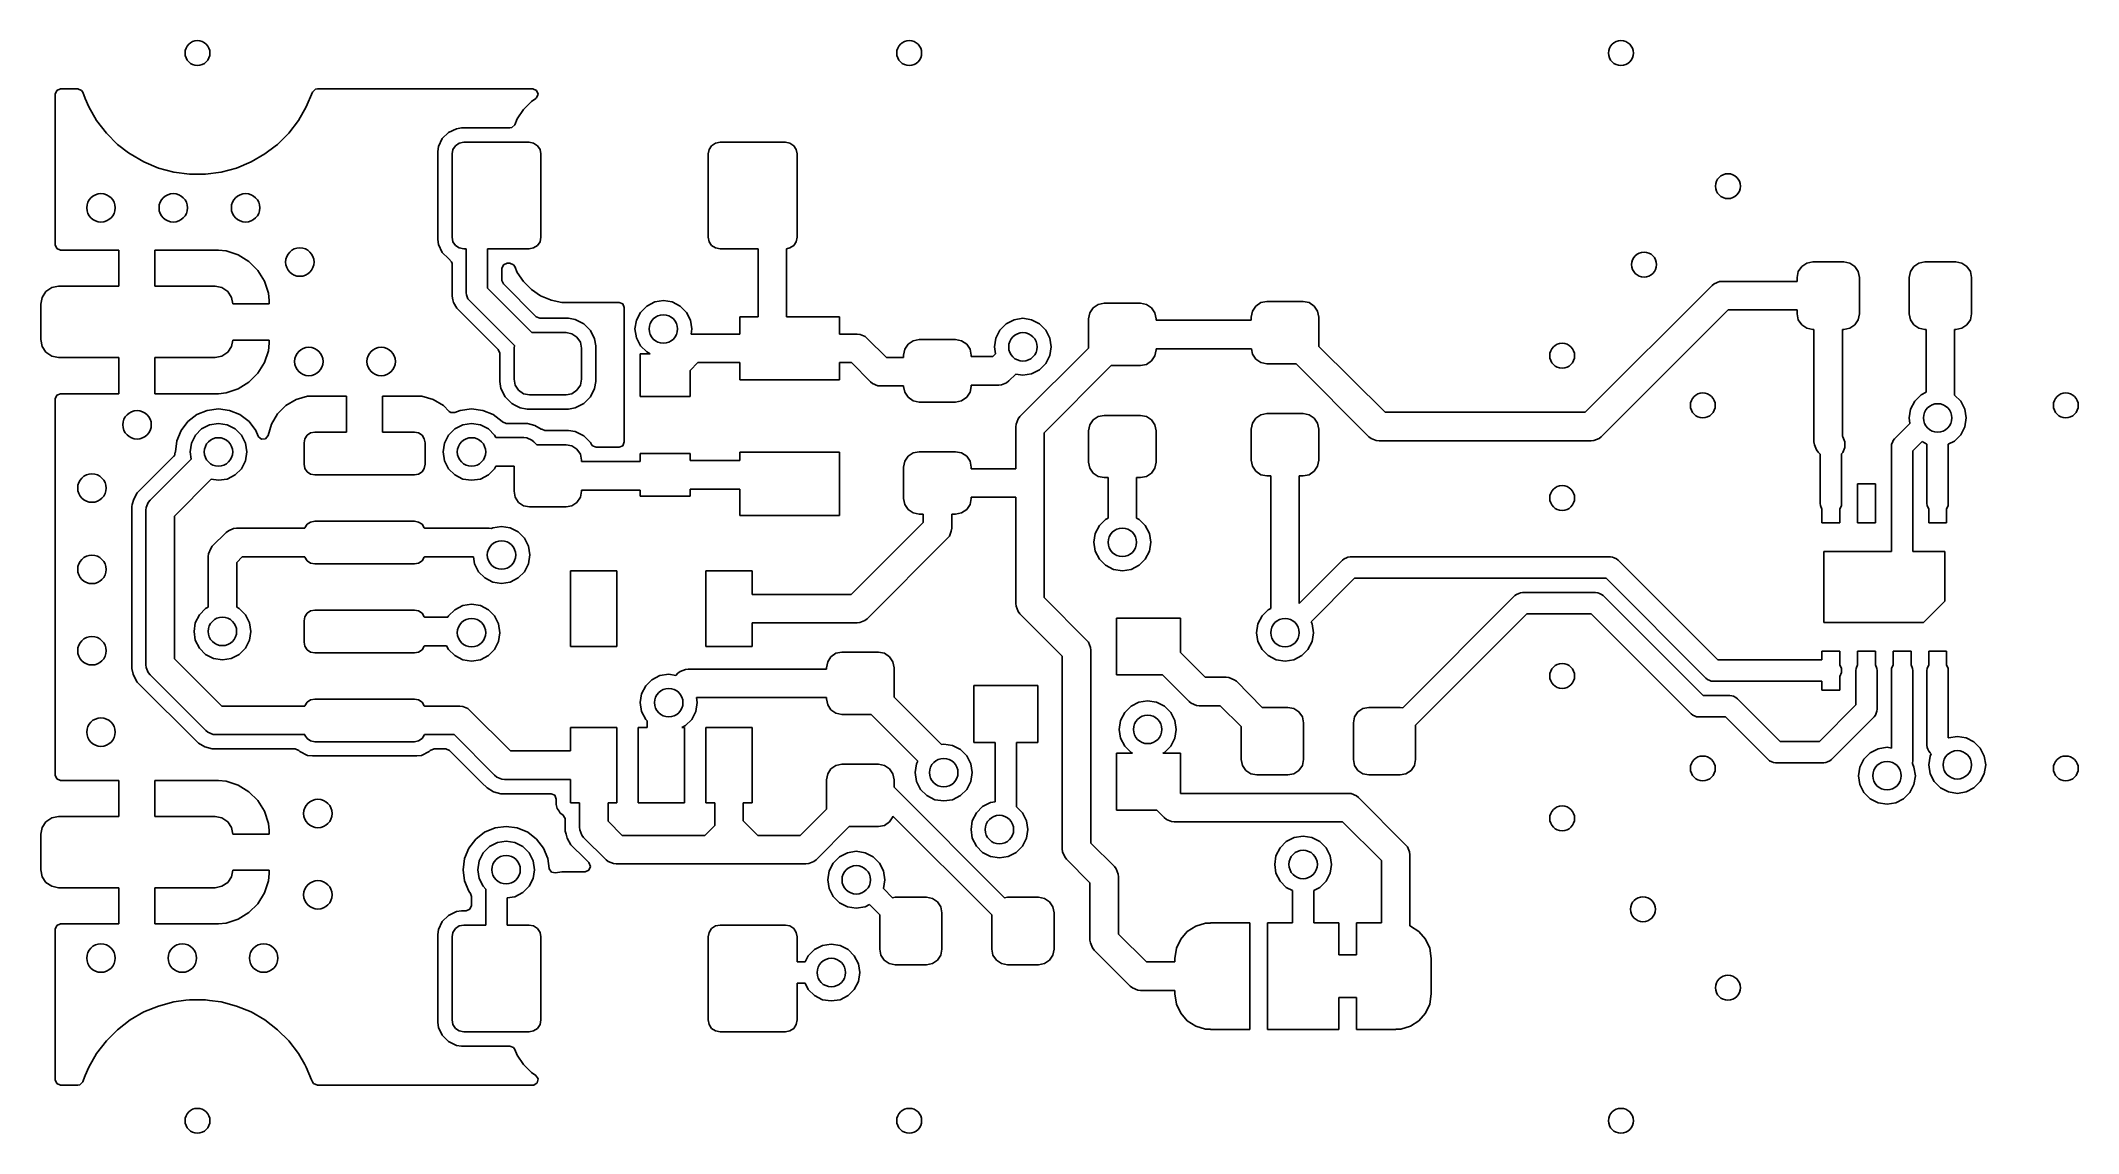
# Model space of a CAD drawing. Extents: x 0.01 to 1.14, y -0.01 to 0.6.
import ezdxf

# ---------------------------------------------------------------- set-up
doc = ezdxf.new("R2010")
doc.units = 0
doc.header["$MEASUREMENT"] = 0
doc.layers.add('BLACK', color=7, linetype='CONTINUOUS')

msp = doc.modelspace()

# ---------------------------------------------------------------- linework, layer by layer
at = {"layer": 'BLACK', "linetype": 'CONTINUOUS'}
for p, q in [((0.0197, 0.5679), (0.0206, 0.57)), ((0.0197, 0.4845), (0.0197, 0.5679)), ((0.0206, 0.57), (0.0226, 0.5708)), ((0.0226, 0.5708), (0.0322, 0.5708)), ((0.0322, 0.5708), (0.0342, 0.57)), ((0.0342, 0.57), (0.0349, 0.569)), ((0.0349, 0.569), (0.0349, 0.569)), ((0.0349, 0.569), (0.0349, 0.569)), ((0.0349, 0.569), (0.0363, 0.5655)), ((0.0363, 0.5655), (0.0383, 0.5609)), ((0.1586, 0.5609), (0.162, 0.569)), ((0.162, 0.569), (0.1636, 0.5706)), ((0.162, 0.569), (0.162, 0.569)), ((0.162, 0.569), (0.162, 0.569)), ((0.1636, 0.5706), (0.1647, 0.5708)), ((0.1647, 0.5708), (0.2839, 0.5708)), ((0.2831, 0.5638), (0.2787, 0.5595)), ((0.2855, 0.5655), (0.2831, 0.5638)), ((0.2831, 0.5638), (0.2831, 0.5638)), ((0.2839, 0.5708), (0.286, 0.57)), ((0.286, 0.5659), (0.2855, 0.5655)), ((0.286, 0.57), (0.2868, 0.5679)), ((0.2868, 0.5679), (0.286, 0.5659)), ((0.0383, 0.5609), (0.0383, 0.5609)), ((0.0383, 0.5609), (0.0426, 0.5533)), ((0.0426, 0.5533), (0.0426, 0.5533)), ((0.0426, 0.5533), (0.048, 0.5463)), ((0.1489, 0.5463), (0.1542, 0.5533)), ((0.1542, 0.5533), (0.1586, 0.5609)), ((0.2752, 0.5543), (0.2739, 0.551)), ((0.2787, 0.5595), (0.2752, 0.5543)), ((0.2787, 0.5595), (0.2787, 0.5595)), ((0.048, 0.5463), (0.0542, 0.5401)), ((0.1427, 0.5401), (0.1489, 0.5463)), ((0.2338, 0.5433), (0.2317, 0.539)), ((0.2372, 0.5467), (0.2338, 0.5433)), ((0.2416, 0.5488), (0.2372, 0.5467)), ((0.2444, 0.5492), (0.2416, 0.5488)), ((0.2432, 0.5408), (0.2457, 0.5413)), ((0.2712, 0.5492), (0.2444, 0.5492)), ((0.2457, 0.5413), (0.2818, 0.5413)), ((0.2723, 0.5495), (0.2712, 0.5492)), ((0.2739, 0.551), (0.2723, 0.5495)), ((0.2818, 0.5413), (0.2843, 0.5408)), ((0.385, 0.5408), (0.3875, 0.5413)), ((0.3875, 0.5413), (0.4236, 0.5413)), ((0.4236, 0.5413), (0.4261, 0.5408)), ((0.0542, 0.5401), (0.0603, 0.5354)), ((0.0603, 0.5354), (0.0612, 0.5348)), ((0.0612, 0.5348), (0.0688, 0.5304)), ((0.0688, 0.5304), (0.0769, 0.527)), ((0.12, 0.527), (0.1281, 0.5304)), ((0.1281, 0.5304), (0.1357, 0.5348)), ((0.1357, 0.5348), (0.1413, 0.5391)), ((0.1413, 0.5391), (0.1427, 0.5401)), ((0.1427, 0.5401), (0.1427, 0.5401)), ((0.1427, 0.5401), (0.1427, 0.5401)), ((0.2317, 0.539), (0.2313, 0.5361)), ((0.2313, 0.5361), (0.2313, 0.4875)), ((0.2392, 0.5348), (0.2397, 0.5373)), ((0.2392, 0.4888), (0.2392, 0.5348)), ((0.2397, 0.5373), (0.2411, 0.5394)), ((0.2411, 0.5394), (0.2432, 0.5408)), ((0.2843, 0.5408), (0.2865, 0.5394)), ((0.2865, 0.5394), (0.2879, 0.5373)), ((0.2879, 0.5373), (0.2884, 0.5348)), ((0.2884, 0.5348), (0.2884, 0.4888)), ((0.3809, 0.5348), (0.3814, 0.5373)), ((0.3809, 0.4888), (0.3809, 0.5348)), ((0.3814, 0.5373), (0.3828, 0.5394)), ((0.3828, 0.5394), (0.385, 0.5408)), ((0.4261, 0.5408), (0.4282, 0.5394)), ((0.4282, 0.5394), (0.4296, 0.5373)), ((0.4296, 0.5373), (0.4301, 0.5348)), ((0.4301, 0.5348), (0.4301, 0.4888)), ((0.0769, 0.527), (0.0853, 0.5247)), ((0.0853, 0.5247), (0.094, 0.5236)), ((0.094, 0.5236), (0.094, 0.5236)), ((0.094, 0.5236), (0.1028, 0.5236)), ((0.1028, 0.5236), (0.1115, 0.5247)), ((0.1028, 0.5236), (0.1028, 0.5236)), ((0.1115, 0.5247), (0.12, 0.527)), ((0.2313, 0.4875), (0.2317, 0.4847)), ((0.2317, 0.4847), (0.2338, 0.4803)), ((0.2397, 0.4863), (0.2392, 0.4888)), ((0.2411, 0.4842), (0.2397, 0.4863)), ((0.2879, 0.4863), (0.2865, 0.4842)), ((0.2884, 0.4888), (0.2879, 0.4863)), ((0.3814, 0.4863), (0.3809, 0.4888)), ((0.3828, 0.4842), (0.3814, 0.4863)), ((0.4296, 0.4863), (0.4282, 0.4842)), ((0.4301, 0.4888), (0.4296, 0.4863)), ((0.0206, 0.4825), (0.0197, 0.4845)), ((0.0226, 0.4816), (0.0206, 0.4825)), ((0.0549, 0.4816), (0.0226, 0.4816)), ((0.0549, 0.4616), (0.0549, 0.4816)), ((0.1101, 0.4816), (0.0749, 0.4816)), ((0.0749, 0.4816), (0.0749, 0.4616)), ((0.1142, 0.4812), (0.1101, 0.4816)), ((0.1209, 0.479), (0.1142, 0.4812)), ((0.1268, 0.4753), (0.1209, 0.479)), ((0.1317, 0.4704), (0.1268, 0.4753)), ((0.1268, 0.4753), (0.1268, 0.4753)), ((0.2338, 0.4803), (0.2338, 0.4803)), ((0.2338, 0.4803), (0.2372, 0.4769)), ((0.2372, 0.4769), (0.2375, 0.4768)), ((0.2375, 0.4768), (0.239, 0.4751)), ((0.239, 0.4751), (0.2392, 0.4742)), ((0.2392, 0.4742), (0.2392, 0.4562)), ((0.2432, 0.4828), (0.2411, 0.4842)), ((0.2457, 0.4823), (0.2432, 0.4828)), ((0.247, 0.4823), (0.2457, 0.4823)), ((0.247, 0.458), (0.247, 0.4823)), ((0.2818, 0.4823), (0.2589, 0.4823)), ((0.2589, 0.4823), (0.2589, 0.4605)), ((0.2668, 0.4715), (0.2676, 0.4735)), ((0.2676, 0.4735), (0.2697, 0.4744)), ((0.2697, 0.4744), (0.2712, 0.4744)), ((0.2712, 0.4744), (0.2732, 0.4735)), ((0.2732, 0.4735), (0.2739, 0.4726)), ((0.2843, 0.4828), (0.2818, 0.4823)), ((0.2865, 0.4842), (0.2843, 0.4828)), ((0.385, 0.4828), (0.3828, 0.4842)), ((0.3875, 0.4823), (0.385, 0.4828)), ((0.4085, 0.4823), (0.3875, 0.4823)), ((0.4085, 0.4448), (0.4085, 0.4823)), ((0.4261, 0.4828), (0.4242, 0.4824)), ((0.4242, 0.4824), (0.4242, 0.4448)), ((0.4282, 0.4842), (0.4261, 0.4828)), ((0.9858, 0.4726), (0.9886, 0.4745)), ((0.9886, 0.4745), (0.9919, 0.4752)), ((0.9919, 0.4752), (1.0091, 0.4752)), ((1.0091, 0.4752), (1.0124, 0.4745)), ((1.0124, 0.4745), (1.0152, 0.4726)), ((1.0478, 0.4726), (1.0506, 0.4745)), ((1.0506, 0.4745), (1.0539, 0.4752)), ((1.0539, 0.4752), (1.0711, 0.4752)), ((1.0711, 0.4752), (1.0744, 0.4745)), ((1.0744, 0.4745), (1.0772, 0.4726)), ((0.1354, 0.4645), (0.1317, 0.4704)), ((0.1317, 0.4704), (0.1317, 0.4704)), ((0.1376, 0.4578), (0.1354, 0.4645)), ((0.2668, 0.4649), (0.2668, 0.4715)), ((0.2676, 0.4629), (0.2668, 0.4649)), ((0.2857, 0.4448), (0.2676, 0.4629)), ((0.2739, 0.4726), (0.2752, 0.4693)), ((0.2752, 0.4693), (0.2752, 0.4693)), ((0.2752, 0.4693), (0.2752, 0.4693)), ((0.2752, 0.4693), (0.2787, 0.4642)), ((0.2787, 0.4642), (0.2831, 0.4598)), ((0.9362, 0.462), (0.9374, 0.463)), ((0.9374, 0.463), (0.9403, 0.4642)), ((0.9403, 0.4642), (0.9418, 0.4643)), ((0.9418, 0.4643), (0.9833, 0.4643)), ((0.9833, 0.4665), (0.9839, 0.4698)), ((0.9833, 0.4643), (0.9833, 0.4665)), ((0.9839, 0.4698), (0.9858, 0.4726)), ((1.0152, 0.4726), (1.0171, 0.4698)), ((1.0171, 0.4698), (1.0177, 0.4665)), ((1.0177, 0.4665), (1.0177, 0.4464)), ((1.0453, 0.4665), (1.0459, 0.4698)), ((1.0453, 0.4464), (1.0453, 0.4665)), ((1.0459, 0.4698), (1.0478, 0.4726)), ((1.0772, 0.4726), (1.0791, 0.4698)), ((1.0791, 0.4698), (1.0797, 0.4665)), ((1.0797, 0.4665), (1.0797, 0.4464)), ((0.0117, 0.4518), (0.0124, 0.4555)), ((0.0117, 0.4321), (0.0117, 0.4518)), ((0.0124, 0.4555), (0.0146, 0.4587)), ((0.0146, 0.4587), (0.0178, 0.4609)), ((0.0178, 0.4609), (0.0215, 0.4616)), ((0.0215, 0.4616), (0.0549, 0.4616)), ((0.0749, 0.4616), (0.1082, 0.4616)), ((0.1082, 0.4616), (0.1119, 0.4609)), ((0.1119, 0.4609), (0.1151, 0.4587)), ((0.1151, 0.4587), (0.1173, 0.4555)), ((0.1173, 0.4555), (0.118, 0.4519)), ((0.118, 0.4519), (0.138, 0.4519)), ((0.138, 0.4538), (0.1376, 0.4578)), ((0.138, 0.4519), (0.138, 0.4538)), ((0.138, 0.4538), (0.138, 0.4538)), ((0.2392, 0.4562), (0.2397, 0.4541)), ((0.2397, 0.4541), (0.2397, 0.4541)), ((0.2397, 0.4541), (0.2401, 0.4527)), ((0.2401, 0.4527), (0.2401, 0.4527)), ((0.2401, 0.4527), (0.2419, 0.4495)), ((0.2472, 0.4569), (0.247, 0.458)), ((0.248, 0.4547), (0.2472, 0.4569)), ((0.2488, 0.4538), (0.248, 0.4547)), ((0.2738, 0.4289), (0.2488, 0.4538)), ((0.2589, 0.4605), (0.2833, 0.436)), ((0.2831, 0.4598), (0.2882, 0.4563)), ((0.2882, 0.4563), (0.2882, 0.4563)), ((0.2882, 0.4563), (0.2882, 0.4563)), ((0.2882, 0.4563), (0.2936, 0.4541)), ((0.2936, 0.4541), (0.294, 0.4539)), ((0.294, 0.4539), (0.3, 0.4527)), ((0.3, 0.4527), (0.3, 0.4527)), ((0.3, 0.4527), (0.3316, 0.4527)), ((0.3316, 0.4527), (0.3336, 0.4519)), ((0.3336, 0.4519), (0.3345, 0.4498)), ((0.3469, 0.4507), (0.3513, 0.453)), ((0.3513, 0.453), (0.3561, 0.4537)), ((0.3561, 0.4537), (0.361, 0.453)), ((0.361, 0.453), (0.3654, 0.4507)), ((0.5938, 0.4497), (0.5966, 0.4516)), ((0.5966, 0.4516), (0.5999, 0.4522)), ((0.5999, 0.4522), (0.6201, 0.4522)), ((0.6201, 0.4522), (0.6234, 0.4516)), ((0.6234, 0.4516), (0.6262, 0.4497)), ((0.6838, 0.4507), (0.6866, 0.4526)), ((0.6866, 0.4526), (0.6899, 0.4532)), ((0.6899, 0.4532), (0.7101, 0.4532)), ((0.7101, 0.4532), (0.7134, 0.4526)), ((0.7134, 0.4526), (0.7162, 0.4507)), ((0.8661, 0.3919), (0.9362, 0.462)), ((0.2419, 0.4495), (0.2647, 0.4267)), ((0.2878, 0.4439), (0.2857, 0.4448)), ((0.3036, 0.4439), (0.2878, 0.4439)), ((0.3074, 0.4433), (0.3036, 0.4439)), ((0.3036, 0.4439), (0.3036, 0.4439)), ((0.3121, 0.4409), (0.3074, 0.4433)), ((0.3074, 0.4433), (0.3074, 0.4433)), ((0.3158, 0.4372), (0.3121, 0.4409)), ((0.3121, 0.4409), (0.3121, 0.4409)), ((0.3345, 0.4498), (0.3345, 0.4498)), ((0.3345, 0.4498), (0.3345, 0.3755)), ((0.3404, 0.438), (0.3412, 0.4429)), ((0.3412, 0.4429), (0.3434, 0.4472)), ((0.3434, 0.4472), (0.3469, 0.4507)), ((0.3654, 0.4507), (0.3689, 0.4472)), ((0.3689, 0.4472), (0.3711, 0.4429)), ((0.3711, 0.4429), (0.3719, 0.438)), ((0.3985, 0.4351), (0.3985, 0.4448)), ((0.3985, 0.4448), (0.4085, 0.4448)), ((0.4242, 0.4448), (0.4535, 0.4448)), ((0.4535, 0.4448), (0.4535, 0.4351)), ((0.5422, 0.4374), (0.5457, 0.4409)), ((0.5457, 0.4409), (0.5501, 0.4431)), ((0.5501, 0.4431), (0.555, 0.4439)), ((0.555, 0.4439), (0.5598, 0.4431)), ((0.5598, 0.4431), (0.5642, 0.4409)), ((0.5642, 0.4409), (0.5677, 0.4374)), ((0.5913, 0.4436), (0.592, 0.4469)), ((0.5913, 0.4274), (0.5913, 0.4436)), ((0.592, 0.4469), (0.5938, 0.4497)), ((0.6262, 0.4497), (0.628, 0.4469)), ((0.628, 0.4469), (0.6287, 0.4436)), ((0.6287, 0.4436), (0.6287, 0.4429)), ((0.6287, 0.4429), (0.6813, 0.4429)), ((0.6813, 0.4446), (0.682, 0.4479)), ((0.6813, 0.4429), (0.6813, 0.4446)), ((0.682, 0.4479), (0.6838, 0.4507)), ((0.7162, 0.4507), (0.718, 0.4479)), ((0.718, 0.4479), (0.7187, 0.4446)), ((0.7187, 0.4446), (0.7187, 0.4284)), ((0.9451, 0.4486), (0.8749, 0.3784)), ((0.9833, 0.4486), (0.9451, 0.4486)), ((0.9833, 0.4464), (0.9833, 0.4486)), ((0.9839, 0.4431), (0.9833, 0.4464)), ((0.9858, 0.4403), (0.9839, 0.4431)), ((0.9886, 0.4384), (0.9858, 0.4403)), ((1.0152, 0.4403), (1.0124, 0.4384)), ((1.0171, 0.4431), (1.0152, 0.4403)), ((1.0177, 0.4464), (1.0171, 0.4431)), ((1.0459, 0.4431), (1.0453, 0.4464)), ((1.0478, 0.4403), (1.0459, 0.4431)), ((1.0506, 0.4384), (1.0478, 0.4403)), ((1.0772, 0.4403), (1.0744, 0.4384)), ((1.0791, 0.4431), (1.0772, 0.4403)), ((1.0797, 0.4464), (1.0791, 0.4431)), ((0.0124, 0.4283), (0.0117, 0.4321)), ((0.0146, 0.4251), (0.0124, 0.4283)), ((0.1173, 0.4283), (0.1151, 0.4251)), ((0.118, 0.4319), (0.1173, 0.4283)), ((0.138, 0.4319), (0.118, 0.4319)), ((0.1376, 0.426), (0.138, 0.4301)), ((0.138, 0.4301), (0.138, 0.4319)), ((0.138, 0.4301), (0.138, 0.4301)), ((0.2735, 0.4274), (0.2738, 0.4289)), ((0.2833, 0.436), (0.3023, 0.436)), ((0.3023, 0.436), (0.3055, 0.4354)), ((0.3055, 0.4354), (0.3083, 0.4335)), ((0.3083, 0.4335), (0.3102, 0.4307)), ((0.3102, 0.4307), (0.3109, 0.4274)), ((0.3181, 0.4326), (0.3158, 0.4372)), ((0.3188, 0.4287), (0.3181, 0.4326)), ((0.3188, 0.4089), (0.3188, 0.4287)), ((0.3412, 0.4331), (0.3404, 0.438)), ((0.3434, 0.4287), (0.3412, 0.4331)), ((0.3469, 0.4253), (0.3434, 0.4287)), ((0.3719, 0.438), (0.3714, 0.4351)), ((0.3714, 0.4351), (0.372, 0.4351)), ((0.372, 0.4351), (0.3985, 0.4351)), ((0.4535, 0.4351), (0.4633, 0.4351)), ((0.4633, 0.4351), (0.4649, 0.435)), ((0.4649, 0.435), (0.4677, 0.4338)), ((0.4677, 0.4338), (0.4689, 0.4328)), ((0.4689, 0.4328), (0.4795, 0.4222)), ((0.4897, 0.4268), (0.4915, 0.4296)), ((0.4915, 0.4296), (0.4943, 0.4314)), ((0.4943, 0.4314), (0.4976, 0.4321)), ((0.4976, 0.4321), (0.5178, 0.4321)), ((0.5178, 0.4321), (0.5211, 0.4314)), ((0.5211, 0.4314), (0.5239, 0.4296)), ((0.5239, 0.4296), (0.5258, 0.4268)), ((0.5392, 0.4281), (0.54, 0.433)), ((0.54, 0.433), (0.5422, 0.4374)), ((0.5677, 0.4374), (0.5699, 0.433)), ((0.5699, 0.433), (0.5707, 0.4281)), ((0.7187, 0.4284), (0.7553, 0.3919)), ((0.9919, 0.4378), (0.9886, 0.4384)), ((0.9926, 0.4378), (0.9919, 0.4378)), ((0.9926, 0.3755), (0.9926, 0.4378)), ((1.0091, 0.4378), (1.0084, 0.4378)), ((1.0084, 0.4378), (1.0084, 0.3786)), ((1.0124, 0.4384), (1.0091, 0.4378)), ((1.0539, 0.4378), (1.0506, 0.4384)), ((1.0546, 0.4378), (1.0539, 0.4378)), ((1.0546, 0.403), (1.0546, 0.4378)), ((1.0711, 0.4378), (1.0704, 0.4378)), ((1.0704, 0.4378), (1.0704, 0.4014)), ((1.0744, 0.4384), (1.0711, 0.4378)), ((0.0178, 0.423), (0.0146, 0.4251)), ((0.0215, 0.4222), (0.0178, 0.423)), ((0.0549, 0.4222), (0.0215, 0.4222)), ((0.0549, 0.4022), (0.0549, 0.4222)), ((0.1082, 0.4222), (0.0749, 0.4222)), ((0.0749, 0.4222), (0.0749, 0.4022)), ((0.1119, 0.423), (0.1082, 0.4222)), ((0.1151, 0.4251), (0.1119, 0.423)), ((0.1317, 0.4135), (0.1354, 0.4194)), ((0.1354, 0.4194), (0.1376, 0.426)), ((0.2647, 0.4267), (0.2656, 0.4247)), ((0.2656, 0.4247), (0.2656, 0.4089)), ((0.2735, 0.4102), (0.2735, 0.4274)), ((0.3109, 0.4274), (0.3109, 0.4102)), ((0.3433, 0.4006), (0.3433, 0.4242)), ((0.3433, 0.4242), (0.3489, 0.4242)), ((0.3489, 0.4242), (0.3469, 0.4253)), ((0.3752, 0.4194), (0.3709, 0.415)), ((0.3985, 0.4194), (0.3752, 0.4194)), ((0.3985, 0.4098), (0.3985, 0.4194)), ((0.4601, 0.4194), (0.4535, 0.4194)), ((0.4535, 0.4194), (0.4535, 0.4098)), ((0.4707, 0.4088), (0.4601, 0.4194)), ((0.4795, 0.4222), (0.489, 0.4222)), ((0.489, 0.4235), (0.4897, 0.4268)), ((0.489, 0.4222), (0.489, 0.4235)), ((0.5258, 0.4268), (0.5264, 0.4235)), ((0.5264, 0.4235), (0.5264, 0.4227)), ((0.5264, 0.4227), (0.5384, 0.4227)), ((0.5384, 0.4227), (0.5398, 0.4242)), ((0.5398, 0.4242), (0.5392, 0.4281)), ((0.5533, 0.3895), (0.5913, 0.4274)), ((0.5677, 0.4189), (0.5642, 0.4154)), ((0.6039, 0.4178), (0.5668, 0.3806)), ((0.5699, 0.4233), (0.5677, 0.4189)), ((0.5707, 0.4281), (0.5699, 0.4233)), ((0.6201, 0.4178), (0.6039, 0.4178)), ((0.6234, 0.4184), (0.6201, 0.4178)), ((0.6262, 0.4203), (0.6234, 0.4184)), ((0.628, 0.4231), (0.6262, 0.4203)), ((0.6287, 0.4264), (0.628, 0.4231)), ((0.6814, 0.4271), (0.6287, 0.4271)), ((0.6287, 0.4271), (0.6287, 0.4264)), ((0.682, 0.4241), (0.6814, 0.4271)), ((0.6838, 0.4213), (0.682, 0.4241)), ((0.6866, 0.4194), (0.6838, 0.4213)), ((0.6899, 0.4188), (0.6866, 0.4194)), ((0.7061, 0.4188), (0.6899, 0.4188)), ((0.7464, 0.3784), (0.7061, 0.4188)), ((0.1209, 0.4049), (0.1268, 0.4085)), ((0.1268, 0.4085), (0.1317, 0.4135)), ((0.1268, 0.4085), (0.1268, 0.4085)), ((0.1317, 0.4135), (0.1317, 0.4135)), ((0.2656, 0.4089), (0.2662, 0.405)), ((0.2741, 0.4069), (0.2735, 0.4102)), ((0.276, 0.4041), (0.2741, 0.4069)), ((0.3102, 0.4069), (0.3083, 0.4041)), ((0.3109, 0.4102), (0.3102, 0.4069)), ((0.3181, 0.405), (0.3188, 0.4089)), ((0.3709, 0.415), (0.3709, 0.4006)), ((0.4535, 0.4098), (0.3985, 0.4098)), ((0.4718, 0.4078), (0.4707, 0.4088)), ((0.4747, 0.4066), (0.4718, 0.4078)), ((0.4762, 0.4065), (0.4747, 0.4066)), ((0.489, 0.4065), (0.4762, 0.4065)), ((0.489, 0.4062), (0.489, 0.4065)), ((0.4897, 0.403), (0.489, 0.4062)), ((0.5264, 0.4062), (0.5258, 0.403)), ((0.5417, 0.407), (0.5264, 0.407)), ((0.5264, 0.407), (0.5264, 0.4062)), ((0.5432, 0.4071), (0.5417, 0.407)), ((0.546, 0.4083), (0.5432, 0.4071)), ((0.5472, 0.4093), (0.546, 0.4083)), ((0.551, 0.413), (0.5472, 0.4093)), ((0.555, 0.4124), (0.551, 0.413)), ((0.5598, 0.4132), (0.555, 0.4124)), ((0.5642, 0.4154), (0.5598, 0.4132)), ((0.0197, 0.3993), (0.0206, 0.4014)), ((0.0197, 0.1912), (0.0197, 0.3993)), ((0.0206, 0.4014), (0.0226, 0.4022)), ((0.0226, 0.4022), (0.0549, 0.4022)), ((0.0749, 0.4022), (0.1101, 0.4022)), ((0.1101, 0.4022), (0.1142, 0.4027)), ((0.1101, 0.4022), (0.1101, 0.4022)), ((0.1142, 0.4027), (0.1209, 0.4049)), ((0.1473, 0.3956), (0.1426, 0.391)), ((0.1529, 0.399), (0.1473, 0.3956)), ((0.1592, 0.4008), (0.1529, 0.399)), ((0.1607, 0.4009), (0.1592, 0.4008)), ((0.1808, 0.4009), (0.1607, 0.4009)), ((0.1607, 0.4009), (0.1607, 0.4009)), ((0.1808, 0.3809), (0.1808, 0.4009)), ((0.221, 0.4009), (0.2008, 0.4009)), ((0.2008, 0.4009), (0.2008, 0.3809)), ((0.2225, 0.4008), (0.221, 0.4009)), ((0.2288, 0.399), (0.2225, 0.4008)), ((0.2344, 0.3956), (0.2288, 0.399)), ((0.2376, 0.3924), (0.2344, 0.3956)), ((0.2662, 0.405), (0.2686, 0.4004)), ((0.2686, 0.4004), (0.2723, 0.3967)), ((0.2723, 0.3967), (0.2743, 0.3956)), ((0.2743, 0.3956), (0.2769, 0.3943)), ((0.2788, 0.4022), (0.276, 0.4041)), ((0.2821, 0.4016), (0.2788, 0.4022)), ((0.3023, 0.4016), (0.2821, 0.4016)), ((0.3055, 0.4022), (0.3023, 0.4016)), ((0.3083, 0.4041), (0.3055, 0.4022)), ((0.3074, 0.3943), (0.3121, 0.3967)), ((0.3121, 0.3967), (0.3158, 0.4004)), ((0.3158, 0.4004), (0.3181, 0.405)), ((0.3709, 0.4006), (0.3433, 0.4006)), ((0.4915, 0.4002), (0.4897, 0.403)), ((0.4943, 0.3983), (0.4915, 0.4002)), ((0.4976, 0.3976), (0.4943, 0.3983)), ((0.5178, 0.3976), (0.4976, 0.3976)), ((0.5211, 0.3983), (0.5178, 0.3976)), ((0.5239, 0.4002), (0.5211, 0.3983)), ((0.5258, 0.403), (0.5239, 0.4002)), ((1.046, 0.3936), (1.0483, 0.398)), ((1.0483, 0.398), (1.0518, 0.4015)), ((1.0518, 0.4015), (1.0546, 0.403)), ((1.0704, 0.4014), (1.0738, 0.398)), ((1.0738, 0.398), (1.076, 0.3936)), ((0.0931, 0.3869), (0.0893, 0.3819)), ((0.0981, 0.3907), (0.0931, 0.3869)), ((0.0931, 0.3869), (0.0931, 0.3869)), ((0.1038, 0.393), (0.0981, 0.3907)), ((0.1007, 0.3827), (0.1051, 0.385)), ((0.11, 0.3938), (0.1038, 0.393)), ((0.1038, 0.393), (0.1038, 0.393)), ((0.1051, 0.385), (0.11, 0.3857)), ((0.1162, 0.393), (0.11, 0.3938)), ((0.11, 0.3857), (0.1149, 0.385)), ((0.1149, 0.385), (0.1193, 0.3827)), ((0.1219, 0.3907), (0.1162, 0.393)), ((0.1269, 0.3869), (0.1219, 0.3907)), ((0.1307, 0.3819), (0.1269, 0.3869)), ((0.1269, 0.3869), (0.1269, 0.3869)), ((0.1393, 0.3854), (0.1375, 0.379)), ((0.1426, 0.391), (0.1393, 0.3854)), ((0.2386, 0.3918), (0.2376, 0.3924)), ((0.2408, 0.3918), (0.2386, 0.3918)), ((0.2407, 0.3827), (0.2451, 0.385)), ((0.2438, 0.393), (0.2408, 0.3918)), ((0.25, 0.3938), (0.2438, 0.393)), ((0.2451, 0.385), (0.25, 0.3857)), ((0.2562, 0.393), (0.25, 0.3938)), ((0.25, 0.3857), (0.2549, 0.385)), ((0.2549, 0.385), (0.2593, 0.3827)), ((0.2619, 0.3907), (0.2562, 0.393)), ((0.2669, 0.3869), (0.2619, 0.3907)), ((0.2669, 0.3868), (0.2669, 0.3869)), ((0.2671, 0.3866), (0.2669, 0.3868)), ((0.2691, 0.3858), (0.2671, 0.3866)), ((0.281, 0.3858), (0.2691, 0.3858)), ((0.2769, 0.3943), (0.2769, 0.3943)), ((0.2769, 0.3943), (0.2808, 0.3937)), ((0.2808, 0.3937), (0.2808, 0.3937)), ((0.2808, 0.3937), (0.3036, 0.3937)), ((0.285, 0.3847), (0.281, 0.3858)), ((0.281, 0.3858), (0.281, 0.3858)), ((0.2886, 0.3826), (0.285, 0.3847)), ((0.285, 0.3847), (0.285, 0.3847)), ((0.3036, 0.3937), (0.3074, 0.3943)), ((0.551, 0.3839), (0.5512, 0.3854)), ((0.551, 0.3607), (0.551, 0.3839)), ((0.5512, 0.3854), (0.5524, 0.3883)), ((0.5524, 0.3883), (0.5533, 0.3895)), ((0.5913, 0.3816), (0.592, 0.3849)), ((0.592, 0.3849), (0.5938, 0.3877)), ((0.5938, 0.3877), (0.5966, 0.3896)), ((0.5966, 0.3896), (0.5999, 0.3902)), ((0.5999, 0.3902), (0.6201, 0.3902)), ((0.6201, 0.3902), (0.6234, 0.3896)), ((0.6234, 0.3896), (0.6262, 0.3877)), ((0.6262, 0.3877), (0.628, 0.3849)), ((0.628, 0.3849), (0.6287, 0.3816)), ((0.6813, 0.3826), (0.682, 0.3859)), ((0.682, 0.3859), (0.6838, 0.3887)), ((0.6838, 0.3887), (0.6866, 0.3906)), ((0.6866, 0.3906), (0.6899, 0.3912)), ((0.6899, 0.3912), (0.7101, 0.3912)), ((0.7101, 0.3912), (0.7134, 0.3906)), ((0.7134, 0.3906), (0.7162, 0.3887)), ((0.7162, 0.3887), (0.718, 0.3859)), ((0.718, 0.3859), (0.7187, 0.3826)), ((0.7553, 0.3919), (0.8661, 0.3919)), ((1.0372, 0.3772), (1.0457, 0.3858)), ((1.0453, 0.3888), (1.046, 0.3936)), ((1.0457, 0.3858), (1.0453, 0.3888)), ((1.076, 0.3839), (1.0738, 0.3795)), ((1.076, 0.3936), (1.0768, 0.3888)), ((1.0768, 0.3888), (1.076, 0.3839)), ((0.087, 0.3762), (0.0862, 0.37)), ((0.0893, 0.3819), (0.087, 0.3762)), ((0.087, 0.3762), (0.087, 0.3762)), ((0.0943, 0.37), (0.095, 0.3749)), ((0.095, 0.3749), (0.0973, 0.3793)), ((0.0973, 0.3793), (0.1007, 0.3827)), ((0.1193, 0.3827), (0.1227, 0.3793)), ((0.1227, 0.3793), (0.125, 0.3749)), ((0.125, 0.3749), (0.1257, 0.37)), ((0.132, 0.3787), (0.1307, 0.3819)), ((0.1321, 0.3784), (0.132, 0.3787)), ((0.1339, 0.377), (0.1321, 0.3784)), ((0.1361, 0.3773), (0.1339, 0.377)), ((0.1375, 0.379), (0.1361, 0.3773)), ((0.1574, 0.375), (0.1578, 0.3773)), ((0.1574, 0.3632), (0.1574, 0.375)), ((0.1578, 0.3773), (0.1591, 0.3792)), ((0.1591, 0.3792), (0.161, 0.3805)), ((0.161, 0.3805), (0.1633, 0.3809)), ((0.1633, 0.3809), (0.1808, 0.3809)), ((0.2008, 0.3809), (0.2184, 0.3809)), ((0.2184, 0.3809), (0.2207, 0.3805)), ((0.2207, 0.3805), (0.2226, 0.3792)), ((0.2226, 0.3792), (0.2238, 0.3773)), ((0.2238, 0.3773), (0.2243, 0.375)), ((0.2243, 0.375), (0.2243, 0.3632)), ((0.2343, 0.37), (0.235, 0.3749)), ((0.235, 0.3749), (0.2373, 0.3793)), ((0.2373, 0.3793), (0.2407, 0.3827)), ((0.2593, 0.3827), (0.2627, 0.3793)), ((0.2627, 0.3793), (0.2634, 0.3779)), ((0.2634, 0.3779), (0.279, 0.3779)), ((0.279, 0.3779), (0.2805, 0.3777)), ((0.2805, 0.3777), (0.2833, 0.3765)), ((0.2833, 0.3765), (0.2845, 0.3756)), ((0.2845, 0.3756), (0.2861, 0.374)), ((0.2861, 0.374), (0.3023, 0.374)), ((0.2888, 0.3825), (0.2886, 0.3826)), ((0.2905, 0.3819), (0.2888, 0.3825)), ((0.3036, 0.3819), (0.2905, 0.3819)), ((0.3023, 0.374), (0.3055, 0.3734)), ((0.3074, 0.3813), (0.3036, 0.3819)), ((0.3036, 0.3819), (0.3036, 0.3819)), ((0.3055, 0.3734), (0.3083, 0.3715)), ((0.3121, 0.3789), (0.3074, 0.3813)), ((0.3074, 0.3813), (0.3074, 0.3813)), ((0.3158, 0.3752), (0.3121, 0.3789)), ((0.3163, 0.3741), (0.3158, 0.3752)), ((0.3169, 0.3734), (0.3163, 0.3741)), ((0.3189, 0.3726), (0.3169, 0.3734)), ((0.3316, 0.3726), (0.3189, 0.3726)), ((0.3336, 0.3734), (0.3316, 0.3726)), ((0.3345, 0.3755), (0.3336, 0.3734)), ((0.5668, 0.3806), (0.5668, 0.3563)), ((0.5913, 0.3644), (0.5913, 0.3816)), ((0.6287, 0.3816), (0.6287, 0.3644)), ((0.6813, 0.3654), (0.6813, 0.3826)), ((0.7187, 0.3826), (0.7187, 0.3654)), ((0.7476, 0.3775), (0.7464, 0.3784)), ((0.7505, 0.3763), (0.7476, 0.3775)), ((0.752, 0.3761), (0.7505, 0.3763)), ((0.8693, 0.3761), (0.752, 0.3761)), ((0.8709, 0.3763), (0.8693, 0.3761)), ((0.8737, 0.3775), (0.8709, 0.3763)), ((0.8749, 0.3784), (0.8737, 0.3775)), ((0.9928, 0.374), (0.9926, 0.3755)), ((0.9939, 0.3711), (0.9928, 0.374)), ((1.0084, 0.3786), (1.0085, 0.3784)), ((1.0085, 0.3784), (1.0097, 0.3756)), ((1.0097, 0.3725), (1.0085, 0.3696)), ((1.0097, 0.3756), (1.0097, 0.3725)), ((1.0354, 0.373), (1.0355, 0.3742)), ((1.0354, 0.3415), (1.0354, 0.373)), ((1.0355, 0.3742), (1.036, 0.3752)), ((1.036, 0.3752), (1.0364, 0.3763)), ((1.0364, 0.3763), (1.0372, 0.3772)), ((1.0524, 0.3757), (1.0472, 0.3706)), ((1.0551, 0.3743), (1.0524, 0.3757)), ((1.0551, 0.3415), (1.0551, 0.3743)), ((1.0703, 0.376), (1.0669, 0.3743)), ((1.0669, 0.3743), (1.0669, 0.3415)), ((1.0738, 0.3795), (1.0703, 0.376)), ((0.0853, 0.3676), (0.0651, 0.3474)), ((0.0722, 0.3433), (0.0949, 0.366)), ((0.0856, 0.3679), (0.0853, 0.3676)), ((0.0861, 0.3698), (0.0856, 0.3679)), ((0.0862, 0.3698), (0.0861, 0.3698)), ((0.0862, 0.37), (0.0862, 0.3698)), ((0.0949, 0.366), (0.0943, 0.37)), ((0.1227, 0.3607), (0.1193, 0.3573)), ((0.125, 0.3651), (0.1227, 0.3607)), ((0.1257, 0.37), (0.125, 0.3651)), ((0.1578, 0.3609), (0.1574, 0.3632)), ((0.1591, 0.359), (0.1578, 0.3609)), ((0.2238, 0.3609), (0.2226, 0.359)), ((0.2243, 0.3632), (0.2238, 0.3609)), ((0.235, 0.3651), (0.2343, 0.37)), ((0.2373, 0.3607), (0.235, 0.3651)), ((0.2407, 0.3573), (0.2373, 0.3607)), ((0.2627, 0.3607), (0.2593, 0.3573)), ((0.2634, 0.3621), (0.2627, 0.3607)), ((0.2735, 0.3621), (0.2634, 0.3621)), ((0.2735, 0.3482), (0.2735, 0.3621)), ((0.3083, 0.3715), (0.3102, 0.3687)), ((0.3102, 0.3687), (0.3109, 0.3654)), ((0.3109, 0.3654), (0.3109, 0.3647)), ((0.3109, 0.3647), (0.3433, 0.3647)), ((0.3433, 0.3647), (0.3433, 0.3691)), ((0.3433, 0.3691), (0.3709, 0.3691)), ((0.3709, 0.3691), (0.3709, 0.3652)), ((0.3709, 0.3652), (0.3985, 0.3652)), ((0.3985, 0.3652), (0.3985, 0.3698)), ((0.3985, 0.3698), (0.4535, 0.3698)), ((0.4535, 0.3698), (0.4535, 0.3348)), ((0.489, 0.3615), (0.4897, 0.3648)), ((0.489, 0.3442), (0.489, 0.3615)), ((0.4897, 0.3648), (0.4915, 0.3676)), ((0.4915, 0.3676), (0.4943, 0.3694)), ((0.4943, 0.3694), (0.4976, 0.3701)), ((0.4976, 0.3701), (0.5178, 0.3701)), ((0.5178, 0.3701), (0.5211, 0.3694)), ((0.5211, 0.3694), (0.5239, 0.3676)), ((0.5239, 0.3676), (0.5258, 0.3648)), ((0.5258, 0.3648), (0.5264, 0.3615)), ((0.5264, 0.3615), (0.5264, 0.3607)), ((0.5264, 0.3607), (0.551, 0.3607)), ((0.592, 0.3611), (0.5913, 0.3644)), ((0.5938, 0.3583), (0.592, 0.3611)), ((0.628, 0.3611), (0.6262, 0.3583)), ((0.6287, 0.3644), (0.628, 0.3611)), ((0.682, 0.3621), (0.6813, 0.3654)), ((0.6838, 0.3593), (0.682, 0.3621)), ((0.718, 0.3621), (0.7162, 0.3593)), ((0.7187, 0.3654), (0.718, 0.3621)), ((0.9949, 0.3699), (0.9939, 0.3711)), ((0.9961, 0.3688), (0.9949, 0.3699)), ((0.9961, 0.3415), (0.9961, 0.3688)), ((1.0085, 0.3696), (1.0079, 0.369)), ((1.0079, 0.369), (1.0079, 0.3415)), ((1.0472, 0.3706), (1.0472, 0.3415)), ((0.106, 0.3549), (0.0856, 0.3345)), ((0.11, 0.3543), (0.106, 0.3549)), ((0.1149, 0.355), (0.11, 0.3543)), ((0.1193, 0.3573), (0.1149, 0.355)), ((0.161, 0.3577), (0.1591, 0.359)), ((0.1633, 0.3573), (0.161, 0.3577)), ((0.2184, 0.3573), (0.1633, 0.3573)), ((0.2207, 0.3577), (0.2184, 0.3573)), ((0.2226, 0.359), (0.2207, 0.3577)), ((0.2451, 0.355), (0.2407, 0.3573)), ((0.25, 0.3543), (0.2451, 0.355)), ((0.2549, 0.355), (0.25, 0.3543)), ((0.2593, 0.3573), (0.2549, 0.355)), ((0.3985, 0.3494), (0.3709, 0.3494)), ((0.3709, 0.3494), (0.3709, 0.3455)), ((0.3985, 0.3348), (0.3985, 0.3494)), ((0.5668, 0.3563), (0.5668, 0.2894)), ((0.5966, 0.3564), (0.5938, 0.3583)), ((0.5999, 0.3558), (0.5966, 0.3564)), ((0.6021, 0.3558), (0.5999, 0.3558)), ((0.6021, 0.3334), (0.6021, 0.3558)), ((0.6201, 0.3558), (0.6179, 0.3558)), ((0.6179, 0.3558), (0.6179, 0.3334)), ((0.6234, 0.3564), (0.6201, 0.3558)), ((0.6262, 0.3583), (0.6234, 0.3564)), ((0.6866, 0.3574), (0.6838, 0.3593)), ((0.6899, 0.3568), (0.6866, 0.3574)), ((0.6921, 0.3568), (0.6899, 0.3568)), ((0.6921, 0.2834), (0.6921, 0.3568)), ((0.7101, 0.3568), (0.7079, 0.3568)), ((0.7079, 0.3568), (0.7079, 0.2862)), ((0.7134, 0.3574), (0.7101, 0.3568)), ((0.7162, 0.3593), (0.7134, 0.3574)), ((1.0167, 0.3307), (1.0167, 0.3524)), ((1.0167, 0.3524), (1.0266, 0.3524)), ((1.0266, 0.3524), (1.0266, 0.3307)), ((0.0623, 0.341), (0.062, 0.3398)), ((0.062, 0.3398), (0.062, 0.2543)), ((0.0631, 0.3438), (0.0623, 0.341)), ((0.0623, 0.341), (0.0623, 0.341)), ((0.0623, 0.341), (0.0623, 0.341)), ((0.0651, 0.3474), (0.0631, 0.3438)), ((0.0631, 0.3438), (0.0631, 0.3438)), ((0.0699, 0.3378), (0.07, 0.3393)), ((0.07, 0.3393), (0.0712, 0.3421)), ((0.0712, 0.3421), (0.0722, 0.3433)), ((0.2741, 0.3449), (0.2735, 0.3482)), ((0.276, 0.3421), (0.2741, 0.3449)), ((0.2788, 0.3402), (0.276, 0.3421)), ((0.2821, 0.3396), (0.2788, 0.3402)), ((0.3023, 0.3396), (0.2821, 0.3396)), ((0.3055, 0.3402), (0.3023, 0.3396)), ((0.3083, 0.3421), (0.3055, 0.3402)), ((0.3102, 0.3449), (0.3083, 0.3421)), ((0.3109, 0.3482), (0.3102, 0.3449)), ((0.3433, 0.3489), (0.3109, 0.3489)), ((0.3109, 0.3489), (0.3109, 0.3482)), ((0.3433, 0.3455), (0.3433, 0.3489)), ((0.3709, 0.3455), (0.3433, 0.3455)), ((0.4897, 0.3409), (0.489, 0.3442)), ((0.4915, 0.3382), (0.4897, 0.3409)), ((0.4943, 0.3363), (0.4915, 0.3382)), ((0.5239, 0.3382), (0.5211, 0.3363)), ((0.5258, 0.3409), (0.5239, 0.3382)), ((0.5264, 0.3442), (0.5258, 0.3409)), ((0.551, 0.345), (0.5264, 0.345)), ((0.5264, 0.345), (0.5264, 0.3442)), ((0.551, 0.2861), (0.551, 0.345)), ((0.9962, 0.3404), (0.9961, 0.3415)), ((0.997, 0.3383), (0.9962, 0.3404)), ((0.997, 0.3307), (0.997, 0.3383)), ((1.0078, 0.3404), (1.0069, 0.3383)), ((1.0069, 0.3383), (1.0069, 0.3307)), ((1.0079, 0.3415), (1.0078, 0.3404)), ((1.0354, 0.315), (1.0354, 0.3415)), ((1.0472, 0.3415), (1.0472, 0.315)), ((1.0552, 0.3404), (1.0551, 0.3415)), ((1.0561, 0.3383), (1.0552, 0.3404)), ((1.0561, 0.3307), (1.0561, 0.3383)), ((1.0668, 0.3404), (1.0659, 0.3383)), ((1.0659, 0.3383), (1.0659, 0.3307)), ((1.0669, 0.3415), (1.0668, 0.3404)), ((0.0699, 0.2522), (0.0699, 0.3378)), ((0.0856, 0.3345), (0.0856, 0.2555)), ((0.1155, 0.3264), (0.1183, 0.3276)), ((0.1183, 0.3276), (0.1199, 0.3278)), ((0.1199, 0.3278), (0.1578, 0.3278)), ((0.1578, 0.328), (0.1591, 0.33)), ((0.1578, 0.3278), (0.1578, 0.328)), ((0.1591, 0.33), (0.161, 0.3312)), ((0.161, 0.3312), (0.1633, 0.3317)), ((0.1633, 0.3317), (0.2184, 0.3317)), ((0.2184, 0.3317), (0.2207, 0.3312)), ((0.2207, 0.3312), (0.2226, 0.33)), ((0.2226, 0.33), (0.2238, 0.328)), ((0.2238, 0.328), (0.2239, 0.3278)), ((0.2239, 0.3278), (0.2597, 0.3278)), ((0.2597, 0.3278), (0.261, 0.3276)), ((0.261, 0.3276), (0.2617, 0.328)), ((0.2617, 0.328), (0.2666, 0.3287)), ((0.2666, 0.3287), (0.2714, 0.328)), ((0.2714, 0.328), (0.2758, 0.3257)), ((0.4535, 0.3348), (0.3985, 0.3348)), ((0.46, 0.2912), (0.4998, 0.331)), ((0.4976, 0.3356), (0.4943, 0.3363)), ((0.4998, 0.3356), (0.4976, 0.3356)), ((0.4998, 0.331), (0.4998, 0.3356)), ((0.5156, 0.3278), (0.5154, 0.3262)), ((0.5178, 0.3356), (0.5156, 0.3356)), ((0.5156, 0.3356), (0.5156, 0.3278)), ((0.5211, 0.3363), (0.5178, 0.3356)), ((0.595, 0.3249), (0.5973, 0.3293)), ((0.5973, 0.3293), (0.6007, 0.3327)), ((0.6007, 0.3327), (0.6021, 0.3334)), ((0.6179, 0.3334), (0.6193, 0.3327)), ((0.6193, 0.3327), (0.6227, 0.3293)), ((0.6227, 0.3293), (0.625, 0.3249)), ((1.0069, 0.3307), (0.997, 0.3307)), ((1.0266, 0.3307), (1.0167, 0.3307)), ((1.0659, 0.3307), (1.0561, 0.3307)), ((0.1045, 0.3137), (0.1057, 0.3166)), ((0.1057, 0.3166), (0.1066, 0.3178)), ((0.1066, 0.3178), (0.1143, 0.3254)), ((0.1143, 0.3254), (0.1155, 0.3264)), ((0.2758, 0.3257), (0.2793, 0.3222)), ((0.2793, 0.3222), (0.2816, 0.3179)), ((0.2816, 0.3179), (0.2823, 0.313)), ((0.5133, 0.3222), (0.4688, 0.2777)), ((0.5143, 0.3234), (0.5133, 0.3222)), ((0.5154, 0.3262), (0.5143, 0.3234)), ((0.5943, 0.32), (0.595, 0.3249)), ((0.595, 0.3151), (0.5943, 0.32)), ((0.625, 0.3249), (0.6257, 0.32)), ((0.6257, 0.32), (0.625, 0.3151)), ((0.1043, 0.3122), (0.1045, 0.3137)), ((0.1043, 0.2841), (0.1043, 0.3122)), ((0.1231, 0.312), (0.1201, 0.3089)), ((0.1201, 0.3089), (0.1201, 0.2841)), ((0.1578, 0.312), (0.1231, 0.312)), ((0.1578, 0.3117), (0.1578, 0.312)), ((0.1591, 0.3098), (0.1578, 0.3117)), ((0.161, 0.3085), (0.1591, 0.3098)), ((0.1633, 0.3081), (0.161, 0.3085)), ((0.2184, 0.3081), (0.1633, 0.3081)), ((0.2207, 0.3085), (0.2184, 0.3081)), ((0.2226, 0.3098), (0.2207, 0.3085)), ((0.2238, 0.3117), (0.2226, 0.3098)), ((0.2239, 0.312), (0.2238, 0.3117)), ((0.251, 0.312), (0.2239, 0.312)), ((0.2516, 0.3081), (0.251, 0.312)), ((0.2538, 0.3037), (0.2516, 0.3081)), ((0.2816, 0.3081), (0.2793, 0.3037)), ((0.2823, 0.313), (0.2816, 0.3081)), ((0.5973, 0.3107), (0.595, 0.3151)), ((0.6007, 0.3073), (0.5973, 0.3107)), ((0.6051, 0.305), (0.6007, 0.3073)), ((0.61, 0.3043), (0.6051, 0.305)), ((0.6149, 0.305), (0.61, 0.3043)), ((0.6193, 0.3073), (0.6149, 0.305)), ((0.6227, 0.3107), (0.6193, 0.3073)), ((0.625, 0.3151), (0.6227, 0.3107)), ((0.7079, 0.2862), (0.7318, 0.3102)), ((0.7318, 0.3102), (0.7327, 0.3109)), ((0.7327, 0.3109), (0.734, 0.3115)), ((0.734, 0.3115), (0.7348, 0.3118)), ((0.7348, 0.3118), (0.736, 0.3119)), ((0.736, 0.3119), (0.88, 0.3119)), ((0.88, 0.3119), (0.8812, 0.3118)), ((0.8812, 0.3118), (0.882, 0.3115)), ((0.882, 0.3115), (0.8833, 0.3109)), ((0.8833, 0.3109), (0.8842, 0.3102)), ((0.8842, 0.3102), (0.9394, 0.2549)), ((0.998, 0.2756), (0.998, 0.315)), ((0.998, 0.315), (1.0354, 0.315)), ((1.0472, 0.315), (1.065, 0.315)), ((1.065, 0.315), (1.065, 0.2874)), ((0.2573, 0.3003), (0.2538, 0.3037)), ((0.2617, 0.298), (0.2573, 0.3003)), ((0.2666, 0.2972), (0.2617, 0.298)), ((0.2714, 0.298), (0.2666, 0.2972)), ((0.2758, 0.3003), (0.2714, 0.298)), ((0.2793, 0.3037), (0.2758, 0.3003)), ((0.3048, 0.2624), (0.3048, 0.3042)), ((0.3048, 0.3042), (0.3304, 0.3042)), ((0.3304, 0.3042), (0.3304, 0.2624)), ((0.3796, 0.2624), (0.3796, 0.3042)), ((0.3796, 0.3042), (0.4052, 0.3042)), ((0.4052, 0.3042), (0.4052, 0.2912)), ((0.7384, 0.3001), (0.7144, 0.276)), ((0.8776, 0.3001), (0.7384, 0.3001)), ((0.9328, 0.2448), (0.8776, 0.3001)), ((0.0995, 0.2799), (0.1029, 0.2834)), ((0.1029, 0.2834), (0.1043, 0.2841)), ((0.1201, 0.2841), (0.1215, 0.2834)), ((0.1215, 0.2834), (0.1249, 0.2799)), ((0.1591, 0.2808), (0.161, 0.282)), ((0.161, 0.282), (0.1633, 0.2825)), ((0.1633, 0.2825), (0.2184, 0.2825)), ((0.2184, 0.2825), (0.2207, 0.282)), ((0.2207, 0.282), (0.2226, 0.2808)), ((0.2373, 0.2793), (0.2407, 0.2827)), ((0.2407, 0.2827), (0.2451, 0.285)), ((0.2451, 0.285), (0.25, 0.2857)), ((0.25, 0.2857), (0.2549, 0.285)), ((0.2549, 0.285), (0.2593, 0.2827)), ((0.2593, 0.2827), (0.2627, 0.2793)), ((0.4052, 0.2912), (0.46, 0.2912)), ((0.5512, 0.2846), (0.551, 0.2861)), ((0.5524, 0.2817), (0.5512, 0.2846)), ((0.5668, 0.2894), (0.5902, 0.2659)), ((0.6873, 0.2793), (0.6907, 0.2827)), ((0.6907, 0.2827), (0.6921, 0.2834)), ((0.7651, 0.2284), (0.8271, 0.2905)), ((0.8271, 0.2905), (0.828, 0.2912)), ((0.828, 0.2912), (0.8293, 0.2917)), ((0.8293, 0.2917), (0.8302, 0.2921)), ((0.8302, 0.2921), (0.8313, 0.2922)), ((0.8313, 0.2922), (0.8718, 0.2922)), ((0.8718, 0.2922), (0.873, 0.2921)), ((0.873, 0.2921), (0.8739, 0.2917)), ((0.8739, 0.2917), (0.8751, 0.2912)), ((0.8751, 0.2912), (0.876, 0.2905)), ((0.876, 0.2905), (0.9313, 0.2352)), ((1.065, 0.2874), (1.0531, 0.2756)), ((0.0965, 0.2707), (0.0972, 0.2755)), ((0.0972, 0.2658), (0.0965, 0.2707)), ((0.0972, 0.2755), (0.0995, 0.2799)), ((0.1249, 0.2799), (0.1272, 0.2755)), ((0.1272, 0.2755), (0.128, 0.2707)), ((0.128, 0.2707), (0.1272, 0.2658)), ((0.1574, 0.2766), (0.1578, 0.2788)), ((0.1574, 0.2648), (0.1574, 0.2766)), ((0.1578, 0.2788), (0.1591, 0.2808)), ((0.2226, 0.2808), (0.2238, 0.2788)), ((0.2238, 0.2788), (0.2239, 0.2785)), ((0.2239, 0.2785), (0.2369, 0.2785)), ((0.2369, 0.2785), (0.2373, 0.2793)), ((0.2627, 0.2793), (0.265, 0.2749)), ((0.265, 0.2749), (0.2657, 0.27)), ((0.4633, 0.2754), (0.4052, 0.2754)), ((0.4052, 0.2754), (0.4052, 0.2624)), ((0.4648, 0.2756), (0.4633, 0.2754)), ((0.4676, 0.2768), (0.4648, 0.2756)), ((0.4688, 0.2777), (0.4676, 0.2768)), ((0.5533, 0.2805), (0.5524, 0.2817)), ((0.5768, 0.2571), (0.5533, 0.2805)), ((0.6067, 0.2467), (0.6067, 0.2781)), ((0.6067, 0.2781), (0.6421, 0.2781)), ((0.6421, 0.2781), (0.6421, 0.259)), ((0.6843, 0.27), (0.685, 0.2749)), ((0.685, 0.2749), (0.6873, 0.2793)), ((0.7144, 0.276), (0.715, 0.2749)), ((0.715, 0.2749), (0.7157, 0.27)), ((0.8338, 0.2804), (0.7722, 0.2189)), ((0.8694, 0.2804), (0.8338, 0.2804)), ((0.9247, 0.2252), (0.8694, 0.2804)), ((1.0531, 0.2756), (0.998, 0.2756)), ((0.0995, 0.2614), (0.0972, 0.2658)), ((0.1029, 0.2579), (0.0995, 0.2614)), ((0.1249, 0.2614), (0.1215, 0.2579)), ((0.1272, 0.2658), (0.1249, 0.2614)), ((0.1578, 0.2625), (0.1574, 0.2648)), ((0.1591, 0.2606), (0.1578, 0.2625)), ((0.161, 0.2593), (0.1591, 0.2606)), ((0.1633, 0.2589), (0.161, 0.2593)), ((0.2207, 0.2593), (0.2184, 0.2589)), ((0.2226, 0.2606), (0.2207, 0.2593)), ((0.2238, 0.2625), (0.2226, 0.2606)), ((0.2239, 0.2628), (0.2238, 0.2625)), ((0.2362, 0.2628), (0.2239, 0.2628)), ((0.2373, 0.2607), (0.2362, 0.2628)), ((0.2407, 0.2573), (0.2373, 0.2607)), ((0.2627, 0.2607), (0.2593, 0.2573)), ((0.265, 0.2651), (0.2627, 0.2607)), ((0.2657, 0.27), (0.265, 0.2651)), ((0.3304, 0.2624), (0.3048, 0.2624)), ((0.4052, 0.2624), (0.3796, 0.2624)), ((0.4516, 0.2586), (0.4549, 0.2592)), ((0.4549, 0.2592), (0.4751, 0.2592)), ((0.4751, 0.2592), (0.4784, 0.2586)), ((0.5902, 0.2659), (0.5912, 0.2647)), ((0.5912, 0.2647), (0.5924, 0.2619)), ((0.5924, 0.2619), (0.5925, 0.2604)), ((0.5925, 0.2604), (0.5925, 0.1536)), ((0.685, 0.2651), (0.6843, 0.27)), ((0.6873, 0.2607), (0.685, 0.2651)), ((0.6907, 0.2573), (0.6873, 0.2607)), ((0.7127, 0.2607), (0.7093, 0.2573)), ((0.715, 0.2651), (0.7127, 0.2607)), ((0.7157, 0.27), (0.715, 0.2651)), ((0.997, 0.2549), (0.997, 0.2598)), ((0.997, 0.2598), (1.0069, 0.2598)), ((1.0069, 0.2598), (1.0069, 0.2523)), ((1.0167, 0.2523), (1.0167, 0.2598)), ((1.0167, 0.2598), (1.0266, 0.2598)), ((1.0266, 0.2598), (1.0266, 0.2523)), ((1.0364, 0.2523), (1.0364, 0.2598)), ((1.0364, 0.2598), (1.0463, 0.2598)), ((1.0463, 0.2598), (1.0463, 0.2523)), ((1.0561, 0.2523), (1.0561, 0.2598)), ((1.0561, 0.2598), (1.0659, 0.2598)), ((1.0659, 0.2598), (1.0659, 0.2523)), ((0.062, 0.2543), (0.062, 0.2502)), ((0.062, 0.2502), (0.0628, 0.247)), ((0.07, 0.2507), (0.0699, 0.2522)), ((0.0712, 0.2479), (0.07, 0.2507)), ((0.0856, 0.2555), (0.1118, 0.2293)), ((0.1073, 0.2557), (0.1029, 0.2579)), ((0.1122, 0.2549), (0.1073, 0.2557)), ((0.1171, 0.2557), (0.1122, 0.2549)), ((0.1215, 0.2579), (0.1171, 0.2557)), ((0.2184, 0.2589), (0.1633, 0.2589)), ((0.2451, 0.255), (0.2407, 0.2573)), ((0.25, 0.2543), (0.2451, 0.255)), ((0.2549, 0.255), (0.25, 0.2543)), ((0.2593, 0.2573), (0.2549, 0.255)), ((0.3642, 0.2476), (0.3654, 0.2486)), ((0.3654, 0.2486), (0.3683, 0.2497)), ((0.3683, 0.2497), (0.3698, 0.2499)), ((0.3698, 0.2499), (0.4463, 0.2499)), ((0.4463, 0.2506), (0.447, 0.2539)), ((0.4463, 0.2499), (0.4463, 0.2506)), ((0.447, 0.2539), (0.4488, 0.2567)), ((0.4488, 0.2567), (0.4516, 0.2586)), ((0.4784, 0.2586), (0.4812, 0.2567)), ((0.4812, 0.2567), (0.483, 0.2539)), ((0.483, 0.2539), (0.4837, 0.2506)), ((0.4837, 0.2506), (0.4837, 0.2344)), ((0.5768, 0.1504), (0.5768, 0.2571)), ((0.6421, 0.259), (0.6558, 0.2454)), ((0.6951, 0.255), (0.6907, 0.2573)), ((0.7, 0.2543), (0.6951, 0.255)), ((0.7049, 0.255), (0.7, 0.2543)), ((0.7093, 0.2573), (0.7049, 0.255)), ((0.9394, 0.2549), (0.997, 0.2549)), ((1.0069, 0.2523), (1.0078, 0.2502)), ((1.0078, 0.2502), (1.0078, 0.2479)), ((1.0157, 0.249), (1.0159, 0.2502)), ((1.0157, 0.2301), (1.0157, 0.249)), ((1.0159, 0.2502), (1.0167, 0.2523)), ((1.0266, 0.2523), (1.0274, 0.2502)), ((1.0274, 0.2502), (1.0276, 0.249)), ((1.0276, 0.249), (1.0276, 0.2277)), ((1.0354, 0.249), (1.0355, 0.2502)), ((1.0354, 0.2062), (1.0354, 0.249)), ((1.0355, 0.2502), (1.0364, 0.2523)), ((1.0463, 0.2523), (1.0471, 0.2502)), ((1.0471, 0.2502), (1.0472, 0.249)), ((1.0472, 0.249), (1.0472, 0.1992)), ((1.0551, 0.249), (1.0552, 0.2502)), ((1.0551, 0.2077), (1.0551, 0.249)), ((1.0552, 0.2502), (1.0561, 0.2523)), ((1.0659, 0.2523), (1.0668, 0.2502)), ((1.0668, 0.2502), (1.0669, 0.249)), ((1.0669, 0.249), (1.0669, 0.2118)), ((0.0628, 0.247), (0.0631, 0.2462)), ((0.0631, 0.2462), (0.0631, 0.2462)), ((0.0631, 0.2462), (0.0651, 0.2426)), ((0.0651, 0.2426), (0.0651, 0.2426)), ((0.0651, 0.2426), (0.0651, 0.2426)), ((0.0651, 0.2426), (0.0989, 0.2088)), ((0.0722, 0.2467), (0.0712, 0.2479)), ((0.103, 0.2159), (0.0722, 0.2467)), ((0.3441, 0.2362), (0.3464, 0.2406)), ((0.3464, 0.2406), (0.3498, 0.244)), ((0.3498, 0.244), (0.3542, 0.2463)), ((0.3542, 0.2463), (0.3591, 0.247)), ((0.3591, 0.247), (0.3631, 0.2464)), ((0.3631, 0.2464), (0.3642, 0.2476)), ((0.5279, 0.2093), (0.5279, 0.2407)), ((0.5279, 0.2407), (0.5633, 0.2407)), ((0.5633, 0.2407), (0.5633, 0.2093)), ((0.6322, 0.2467), (0.6067, 0.2467)), ((0.6469, 0.2319), (0.6322, 0.2467)), ((0.6558, 0.2454), (0.6675, 0.2454)), ((0.6675, 0.2454), (0.669, 0.2452)), ((0.669, 0.2452), (0.6719, 0.244)), ((0.6719, 0.244), (0.6731, 0.2431)), ((0.6731, 0.2431), (0.6874, 0.2287)), ((0.9337, 0.2441), (0.9328, 0.2448)), ((0.935, 0.2436), (0.9337, 0.2441)), ((0.9358, 0.2432), (0.935, 0.2436)), ((0.937, 0.2431), (0.9358, 0.2432)), ((0.997, 0.2431), (0.937, 0.2431)), ((0.997, 0.2382), (0.997, 0.2431)), ((1.0069, 0.2382), (0.997, 0.2382)), ((1.0078, 0.2479), (1.0069, 0.2458)), ((1.0069, 0.2458), (1.0069, 0.2382)), ((0.1118, 0.2293), (0.1578, 0.2293)), ((0.1578, 0.2296), (0.1591, 0.2315)), ((0.1578, 0.2293), (0.1578, 0.2296)), ((0.1591, 0.2315), (0.161, 0.2328)), ((0.161, 0.2328), (0.1633, 0.2333)), ((0.1633, 0.2333), (0.2184, 0.2333)), ((0.2184, 0.2333), (0.2207, 0.2328)), ((0.2207, 0.2328), (0.2226, 0.2315)), ((0.2226, 0.2315), (0.2238, 0.2296)), ((0.2238, 0.2296), (0.2239, 0.2293)), ((0.2239, 0.2293), (0.2435, 0.2293)), ((0.2435, 0.2293), (0.2451, 0.2292)), ((0.2451, 0.2292), (0.2479, 0.228)), ((0.2479, 0.228), (0.2491, 0.227)), ((0.2491, 0.227), (0.2716, 0.2046)), ((0.3433, 0.2313), (0.3441, 0.2362)), ((0.3441, 0.2264), (0.3433, 0.2313)), ((0.3464, 0.222), (0.3441, 0.2264)), ((0.3741, 0.2264), (0.3718, 0.222)), ((0.3748, 0.2313), (0.3741, 0.2264)), ((0.4463, 0.2341), (0.3744, 0.2341)), ((0.3744, 0.2341), (0.3748, 0.2313)), ((0.4463, 0.2334), (0.4463, 0.2341)), ((0.447, 0.2301), (0.4463, 0.2334)), ((0.4488, 0.2273), (0.447, 0.2301)), ((0.4516, 0.2254), (0.4488, 0.2273)), ((0.4549, 0.2248), (0.4516, 0.2254)), ((0.4837, 0.2344), (0.51, 0.2082)), ((0.609, 0.2214), (0.6113, 0.2258)), ((0.6113, 0.2258), (0.6148, 0.2293)), ((0.6148, 0.2293), (0.6191, 0.2315)), ((0.6191, 0.2315), (0.624, 0.2323)), ((0.624, 0.2323), (0.6289, 0.2315)), ((0.6289, 0.2315), (0.6333, 0.2293)), ((0.6333, 0.2293), (0.6368, 0.2258)), ((0.6368, 0.2258), (0.639, 0.2214)), ((0.6481, 0.231), (0.6469, 0.2319)), ((0.651, 0.2298), (0.6481, 0.231)), ((0.6525, 0.2296), (0.651, 0.2298)), ((0.6642, 0.2296), (0.6525, 0.2296)), ((0.6758, 0.2181), (0.6642, 0.2296)), ((0.6874, 0.2287), (0.7016, 0.2287)), ((0.7016, 0.2287), (0.7049, 0.228)), ((0.7049, 0.228), (0.7077, 0.2262)), ((0.7077, 0.2262), (0.7096, 0.2234)), ((0.7384, 0.2234), (0.7403, 0.2262)), ((0.7403, 0.2262), (0.7431, 0.228)), ((0.7431, 0.228), (0.7464, 0.2287)), ((0.7464, 0.2287), (0.7636, 0.2287)), ((0.7636, 0.2287), (0.7651, 0.2284)), ((0.9313, 0.2352), (0.946, 0.2352)), ((0.946, 0.2352), (0.9472, 0.2351)), ((0.9472, 0.2351), (0.948, 0.2348)), ((0.948, 0.2348), (0.9493, 0.2342)), ((0.9493, 0.2342), (0.9502, 0.2335)), ((0.9502, 0.2335), (0.9738, 0.2099)), ((0.9956, 0.2099), (1.0157, 0.2301)), ((1.0274, 0.2265), (1.0266, 0.2244)), ((1.0276, 0.2277), (1.0274, 0.2265)), ((0.1042, 0.2149), (0.103, 0.2159)), ((0.107, 0.2137), (0.1042, 0.2149)), ((0.3048, 0.2046), (0.3048, 0.2176)), ((0.3048, 0.2176), (0.3304, 0.2176)), ((0.3304, 0.2176), (0.3304, 0.1758)), ((0.3422, 0.1758), (0.3422, 0.2176)), ((0.3422, 0.2176), (0.3471, 0.2176)), ((0.3471, 0.2213), (0.3464, 0.222)), ((0.3471, 0.2176), (0.3471, 0.2213)), ((0.3684, 0.2186), (0.3664, 0.2176)), ((0.3664, 0.2176), (0.3678, 0.2176)), ((0.3678, 0.2176), (0.3678, 0.1758)), ((0.3718, 0.222), (0.3684, 0.2186)), ((0.3796, 0.1758), (0.3796, 0.2176)), ((0.3796, 0.2176), (0.4052, 0.2176)), ((0.4052, 0.2176), (0.4052, 0.1758)), ((0.4711, 0.2248), (0.4549, 0.2248)), ((0.4969, 0.1989), (0.4711, 0.2248)), ((0.6083, 0.2165), (0.609, 0.2214)), ((0.609, 0.2117), (0.6083, 0.2165)), ((0.639, 0.2214), (0.6398, 0.2165)), ((0.6398, 0.2165), (0.639, 0.2117)), ((0.6758, 0.1999), (0.6758, 0.2181)), ((0.7096, 0.2234), (0.7102, 0.2201)), ((0.7102, 0.2201), (0.7102, 0.1999)), ((0.7378, 0.2201), (0.7384, 0.2234)), ((0.7378, 0.1999), (0.7378, 0.2201)), ((0.7722, 0.2189), (0.7722, 0.1999)), ((0.9255, 0.2244), (0.9247, 0.2252)), ((0.9268, 0.2239), (0.9255, 0.2244)), ((0.9277, 0.2235), (0.9268, 0.2239)), ((0.9288, 0.2234), (0.9277, 0.2235)), ((0.9436, 0.2234), (0.9288, 0.2234)), ((0.9672, 0.1998), (0.9436, 0.2234)), ((1.0258, 0.2235), (1.0022, 0.1998)), ((1.0266, 0.2244), (1.0258, 0.2235)), ((0.0989, 0.2088), (0.1025, 0.2068)), ((0.1025, 0.2068), (0.1065, 0.2057)), ((0.1065, 0.2057), (0.1106, 0.2057)), ((0.1085, 0.2136), (0.107, 0.2137)), ((0.1578, 0.2136), (0.1085, 0.2136)), ((0.1106, 0.2057), (0.1524, 0.2057)), ((0.1524, 0.2057), (0.1545, 0.2048)), ((0.1545, 0.2048), (0.1551, 0.2042)), ((0.1551, 0.2042), (0.1593, 0.2021)), ((0.1578, 0.2133), (0.1578, 0.2136)), ((0.1591, 0.2114), (0.1578, 0.2133)), ((0.161, 0.2101), (0.1591, 0.2114)), ((0.1633, 0.2096), (0.161, 0.2101)), ((0.2184, 0.2096), (0.1633, 0.2096)), ((0.2207, 0.2101), (0.2184, 0.2096)), ((0.2226, 0.2114), (0.2207, 0.2101)), ((0.2224, 0.2021), (0.2265, 0.2042)), ((0.2238, 0.2133), (0.2226, 0.2114)), ((0.2239, 0.2136), (0.2238, 0.2133)), ((0.2403, 0.2136), (0.2239, 0.2136)), ((0.2265, 0.2042), (0.2272, 0.2048)), ((0.2272, 0.2048), (0.2293, 0.2057)), ((0.2293, 0.2057), (0.2358, 0.2057)), ((0.2358, 0.2057), (0.2379, 0.2048)), ((0.2379, 0.2048), (0.2557, 0.187)), ((0.2627, 0.1911), (0.2403, 0.2136)), ((0.2716, 0.2046), (0.3048, 0.2046)), ((0.51, 0.2082), (0.5112, 0.2084)), ((0.5112, 0.2084), (0.516, 0.2076)), ((0.516, 0.2076), (0.5204, 0.2053)), ((0.5204, 0.2053), (0.5239, 0.2019)), ((0.5397, 0.2093), (0.5279, 0.2093)), ((0.5397, 0.1765), (0.5397, 0.2093)), ((0.5633, 0.2093), (0.5515, 0.2093)), ((0.5515, 0.2093), (0.5515, 0.1736)), ((0.6067, 0.1719), (0.6067, 0.2033)), ((0.6067, 0.2033), (0.6156, 0.2033)), ((0.6113, 0.2073), (0.609, 0.2117)), ((0.6148, 0.2038), (0.6113, 0.2073)), ((0.6156, 0.2033), (0.6148, 0.2038)), ((0.6333, 0.2038), (0.6324, 0.2033)), ((0.6324, 0.2033), (0.6421, 0.2033)), ((0.6368, 0.2073), (0.6333, 0.2038)), ((0.639, 0.2117), (0.6368, 0.2073)), ((0.6421, 0.2033), (0.6421, 0.1811)), ((0.9738, 0.2099), (0.9956, 0.2099)), ((1.0202, 0.2001), (1.0237, 0.2036)), ((1.0237, 0.2036), (1.0281, 0.2058)), ((1.0281, 0.2058), (1.033, 0.2066)), ((1.033, 0.2066), (1.0354, 0.2062)), ((1.0552, 0.2065), (1.0551, 0.2077)), ((1.0556, 0.2056), (1.0552, 0.2065)), ((1.0561, 0.2044), (1.0556, 0.2056)), ((1.0568, 0.2035), (1.0561, 0.2044)), ((1.0575, 0.2029), (1.0568, 0.2035)), ((1.0569, 0.2017), (1.0575, 0.2029)), ((1.0669, 0.2118), (1.067, 0.2118)), ((1.067, 0.2118), (1.0719, 0.2126)), ((1.0719, 0.2126), (1.0767, 0.2118)), ((1.0767, 0.2118), (1.0811, 0.2096)), ((1.0811, 0.2096), (1.0846, 0.2061)), ((1.0846, 0.2061), (1.0868, 0.2017)), ((0.1593, 0.2021), (0.162, 0.2018)), ((0.162, 0.2018), (0.162, 0.2018)), ((0.162, 0.2018), (0.2197, 0.2018)), ((0.2197, 0.2018), (0.2224, 0.2021)), ((0.2197, 0.2018), (0.2197, 0.2018)), ((0.4463, 0.1886), (0.447, 0.1919)), ((0.447, 0.1919), (0.4488, 0.1947)), ((0.4488, 0.1947), (0.4516, 0.1966)), ((0.4516, 0.1966), (0.4549, 0.1972)), ((0.4549, 0.1972), (0.4751, 0.1972)), ((0.4751, 0.1972), (0.4784, 0.1966)), ((0.4784, 0.1966), (0.4812, 0.1947)), ((0.4812, 0.1947), (0.483, 0.1919)), ((0.483, 0.1919), (0.4837, 0.1886)), ((0.4954, 0.1926), (0.4962, 0.1975)), ((0.4962, 0.1877), (0.4954, 0.1926)), ((0.4962, 0.1975), (0.4969, 0.1989)), ((0.5239, 0.2019), (0.5262, 0.1975)), ((0.5262, 0.1975), (0.5269, 0.1926)), ((0.5269, 0.1926), (0.5262, 0.1877)), ((0.6764, 0.1966), (0.6758, 0.1999)), ((0.6783, 0.1938), (0.6764, 0.1966)), ((0.6811, 0.192), (0.6783, 0.1938)), ((0.6844, 0.1913), (0.6811, 0.192)), ((0.7049, 0.192), (0.7016, 0.1913)), ((0.7077, 0.1938), (0.7049, 0.192)), ((0.7096, 0.1966), (0.7077, 0.1938)), ((0.7102, 0.1999), (0.7096, 0.1966)), ((0.7384, 0.1966), (0.7378, 0.1999)), ((0.7403, 0.1938), (0.7384, 0.1966)), ((0.7431, 0.192), (0.7403, 0.1938)), ((0.7464, 0.1913), (0.7431, 0.192)), ((0.7669, 0.192), (0.7636, 0.1913)), ((0.7697, 0.1938), (0.7669, 0.192)), ((0.7716, 0.1966), (0.7697, 0.1938)), ((0.7722, 0.1999), (0.7716, 0.1966)), ((0.968, 0.1991), (0.9672, 0.1998)), ((0.9693, 0.1986), (0.968, 0.1991)), ((0.9702, 0.1982), (0.9693, 0.1986)), ((0.9713, 0.1981), (0.9702, 0.1982)), ((0.998, 0.1981), (0.9713, 0.1981)), ((0.9992, 0.1982), (0.998, 0.1981)), ((1, 0.1986), (0.9992, 0.1982)), ((1.0013, 0.1991), (1, 0.1986)), ((1.0022, 0.1998), (1.0013, 0.1991)), ((1.0172, 0.1909), (1.018, 0.1957)), ((1.018, 0.1957), (1.0202, 0.2001)), ((1.0471, 0.1981), (1.047, 0.1977)), ((1.047, 0.1977), (1.0479, 0.1957)), ((1.0472, 0.1992), (1.0471, 0.1981)), ((1.0479, 0.1957), (1.0487, 0.1909)), ((1.0561, 0.1969), (1.0569, 0.2017)), ((1.0569, 0.192), (1.0561, 0.1969)), ((1.0591, 0.1876), (1.0569, 0.192)), ((1.0868, 0.192), (1.0846, 0.1876)), ((1.0868, 0.2017), (1.0876, 0.1969)), ((1.0876, 0.1969), (1.0868, 0.192)), ((0.0206, 0.1892), (0.0197, 0.1912)), ((0.0226, 0.1883), (0.0206, 0.1892)), ((0.0549, 0.1883), (0.0226, 0.1883)), ((0.0549, 0.1683), (0.0549, 0.1883)), ((0.1101, 0.1883), (0.0749, 0.1883)), ((0.0749, 0.1883), (0.0749, 0.1683)), ((0.1142, 0.1879), (0.1101, 0.1883)), ((0.1209, 0.1857), (0.1142, 0.1879)), ((0.1268, 0.182), (0.1209, 0.1857)), ((0.1317, 0.1771), (0.1268, 0.182)), ((0.1268, 0.182), (0.1268, 0.182)), ((0.2557, 0.187), (0.2557, 0.187)), ((0.2557, 0.187), (0.2586, 0.1841)), ((0.2586, 0.1841), (0.2622, 0.182)), ((0.2622, 0.182), (0.2662, 0.1809)), ((0.2639, 0.1901), (0.2627, 0.1911)), ((0.2668, 0.189), (0.2639, 0.1901)), ((0.2662, 0.1809), (0.2662, 0.1809)), ((0.2662, 0.1809), (0.2662, 0.1809)), ((0.2662, 0.1809), (0.294, 0.1809)), ((0.2683, 0.1888), (0.2668, 0.189)), ((0.3048, 0.1888), (0.2683, 0.1888)), ((0.294, 0.1809), (0.2961, 0.1801)), ((0.3048, 0.1758), (0.3048, 0.1888)), ((0.4463, 0.1724), (0.4463, 0.1886)), ((0.4837, 0.1886), (0.4837, 0.1846)), ((0.4837, 0.1846), (0.4842, 0.1842)), ((0.4842, 0.1842), (0.5449, 0.1234)), ((0.4984, 0.1833), (0.4962, 0.1877)), ((0.5019, 0.1799), (0.4984, 0.1833)), ((0.5239, 0.1833), (0.5204, 0.1799)), ((0.5262, 0.1877), (0.5239, 0.1833)), ((0.6421, 0.1811), (0.7351, 0.1811)), ((0.7016, 0.1913), (0.6844, 0.1913)), ((0.7351, 0.1811), (0.7366, 0.181)), ((0.7366, 0.181), (0.7395, 0.1798)), ((0.7636, 0.1913), (0.7464, 0.1913)), ((1.018, 0.186), (1.0172, 0.1909)), ((1.0202, 0.1816), (1.018, 0.186)), ((1.0237, 0.1781), (1.0202, 0.1816)), ((1.0457, 0.1816), (1.0422, 0.1781)), ((1.0479, 0.186), (1.0457, 0.1816)), ((1.0487, 0.1909), (1.0479, 0.186)), ((1.0626, 0.1841), (1.0591, 0.1876)), ((1.067, 0.1819), (1.0626, 0.1841)), ((1.0719, 0.1811), (1.067, 0.1819)), ((1.0767, 0.1819), (1.0719, 0.1811)), ((1.0811, 0.1841), (1.0767, 0.1819)), ((1.0846, 0.1876), (1.0811, 0.1841)), ((0.1354, 0.1712), (0.1317, 0.1771)), ((0.1317, 0.1771), (0.1317, 0.1771)), ((0.1376, 0.1645), (0.1354, 0.1712)), ((0.2961, 0.1801), (0.2969, 0.178)), ((0.2969, 0.178), (0.2969, 0.175)), ((0.2969, 0.175), (0.2974, 0.1727)), ((0.2974, 0.1727), (0.2984, 0.1712)), ((0.2984, 0.1712), (0.2991, 0.1701)), ((0.2991, 0.1701), (0.3005, 0.1692)), ((0.3005, 0.1692), (0.3018, 0.1673)), ((0.3097, 0.1758), (0.3048, 0.1758)), ((0.3097, 0.1624), (0.3097, 0.1758)), ((0.3304, 0.1758), (0.3255, 0.1758)), ((0.3255, 0.1758), (0.3255, 0.1657)), ((0.3678, 0.1758), (0.3422, 0.1758)), ((0.3845, 0.1758), (0.3796, 0.1758)), ((0.3845, 0.1676), (0.3845, 0.1758)), ((0.4052, 0.1758), (0.4003, 0.1758)), ((0.4003, 0.1758), (0.4003, 0.1676)), ((0.4317, 0.1579), (0.4463, 0.1724)), ((0.5063, 0.1776), (0.5019, 0.1799)), ((0.5112, 0.1769), (0.5063, 0.1776)), ((0.516, 0.1776), (0.5112, 0.1769)), ((0.5204, 0.1799), (0.516, 0.1776)), ((0.527, 0.166), (0.5293, 0.1704)), ((0.5293, 0.1704), (0.5327, 0.1739)), ((0.5327, 0.1739), (0.5371, 0.1761)), ((0.5371, 0.1761), (0.5397, 0.1765)), ((0.5515, 0.1736), (0.5547, 0.1704)), ((0.5547, 0.1704), (0.557, 0.166)), ((0.629, 0.1719), (0.6067, 0.1719)), ((0.6332, 0.1677), (0.629, 0.1719)), ((0.7395, 0.1798), (0.7406, 0.1788)), ((0.7406, 0.1788), (0.7667, 0.1527)), ((1.0281, 0.1759), (1.0237, 0.1781)), ((1.033, 0.1751), (1.0281, 0.1759)), ((1.0378, 0.1759), (1.033, 0.1751)), ((1.0422, 0.1781), (1.0378, 0.1759)), ((0.0117, 0.1585), (0.0124, 0.1622)), ((0.0117, 0.1388), (0.0117, 0.1585)), ((0.0124, 0.1622), (0.0146, 0.1654)), ((0.0146, 0.1654), (0.0178, 0.1676)), ((0.0178, 0.1676), (0.0215, 0.1683)), ((0.0215, 0.1683), (0.0549, 0.1683)), ((0.0749, 0.1683), (0.1082, 0.1683)), ((0.1082, 0.1683), (0.1119, 0.1676)), ((0.1119, 0.1676), (0.1151, 0.1654)), ((0.1151, 0.1654), (0.1173, 0.1622)), ((0.1173, 0.1622), (0.118, 0.1586)), ((0.118, 0.1586), (0.138, 0.1586)), ((0.138, 0.1605), (0.1376, 0.1645)), ((0.138, 0.1586), (0.138, 0.1605)), ((0.138, 0.1605), (0.138, 0.1605)), ((0.2572, 0.1596), (0.2523, 0.1558)), ((0.263, 0.162), (0.2572, 0.1596)), ((0.2691, 0.1628), (0.263, 0.162)), ((0.263, 0.162), (0.263, 0.162)), ((0.2753, 0.162), (0.2691, 0.1628)), ((0.2811, 0.1596), (0.2753, 0.162)), ((0.286, 0.1558), (0.2811, 0.1596)), ((0.3018, 0.1673), (0.3018, 0.1668)), ((0.3018, 0.1668), (0.3018, 0.1645)), ((0.3018, 0.1645), (0.3018, 0.1603)), ((0.3018, 0.1603), (0.3023, 0.1586)), ((0.3023, 0.1586), (0.3029, 0.1563)), ((0.3099, 0.1609), (0.3097, 0.1624)), ((0.3111, 0.158), (0.3099, 0.1609)), ((0.312, 0.1568), (0.3111, 0.158)), ((0.3255, 0.1657), (0.3333, 0.1579)), ((0.3333, 0.1579), (0.3791, 0.1579)), ((0.3791, 0.1579), (0.3845, 0.1633)), ((0.3845, 0.1633), (0.3845, 0.1676)), ((0.4003, 0.1676), (0.4003, 0.1659)), ((0.4003, 0.1659), (0.4083, 0.1579)), ((0.4083, 0.1579), (0.42, 0.1579)), ((0.42, 0.1579), (0.4317, 0.1579)), ((0.4589, 0.1628), (0.4406, 0.1444)), ((0.4751, 0.1628), (0.4589, 0.1628)), ((0.4784, 0.1634), (0.4751, 0.1628)), ((0.4812, 0.1653), (0.4784, 0.1634)), ((0.483, 0.1681), (0.4812, 0.1653)), ((0.4831, 0.1685), (0.483, 0.1681)), ((0.5378, 0.1139), (0.4831, 0.1685)), ((0.5263, 0.1611), (0.527, 0.166)), ((0.527, 0.1563), (0.5263, 0.1611)), ((0.557, 0.166), (0.5577, 0.1611)), ((0.5577, 0.1611), (0.557, 0.1563)), ((0.6344, 0.1667), (0.6332, 0.1677)), ((0.6372, 0.1655), (0.6344, 0.1667)), ((0.6387, 0.1654), (0.6372, 0.1655)), ((0.7318, 0.1654), (0.6387, 0.1654)), ((0.7533, 0.1439), (0.7318, 0.1654)), ((0.2485, 0.1508), (0.2461, 0.1451)), ((0.2523, 0.1558), (0.2485, 0.1508)), ((0.2523, 0.1558), (0.2523, 0.1558)), ((0.2542, 0.1438), (0.2564, 0.1482)), ((0.2564, 0.1482), (0.2599, 0.1517)), ((0.2599, 0.1517), (0.2643, 0.1539)), ((0.2643, 0.1539), (0.2691, 0.1547)), ((0.2691, 0.1547), (0.274, 0.1539)), ((0.274, 0.1539), (0.2784, 0.1517)), ((0.2784, 0.1517), (0.2819, 0.1482)), ((0.2819, 0.1482), (0.2841, 0.1438)), ((0.2898, 0.1508), (0.286, 0.1558)), ((0.286, 0.1558), (0.286, 0.1558)), ((0.2922, 0.1451), (0.2898, 0.1508)), ((0.3029, 0.1563), (0.3029, 0.1563)), ((0.3029, 0.1563), (0.305, 0.1527)), ((0.305, 0.1527), (0.305, 0.1527)), ((0.305, 0.1527), (0.305, 0.1527)), ((0.305, 0.1527), (0.3126, 0.1451)), ((0.3244, 0.1444), (0.312, 0.1568)), ((0.4536, 0.1461), (0.458, 0.1483)), ((0.458, 0.1483), (0.4628, 0.1491)), ((0.4628, 0.1491), (0.4677, 0.1483)), ((0.4677, 0.1483), (0.4721, 0.1461)), ((0.5293, 0.1519), (0.527, 0.1563)), ((0.5327, 0.1484), (0.5293, 0.1519)), ((0.5371, 0.1462), (0.5327, 0.1484)), ((0.5513, 0.1484), (0.5469, 0.1462)), ((0.5547, 0.1519), (0.5513, 0.1484)), ((0.557, 0.1563), (0.5547, 0.1519)), ((0.5769, 0.1488), (0.5768, 0.1504)), ((0.5781, 0.146), (0.5769, 0.1488)), ((0.5925, 0.1536), (0.6056, 0.1406)), ((0.6943, 0.1418), (0.695, 0.1466)), ((0.695, 0.1466), (0.6973, 0.151)), ((0.6973, 0.151), (0.7007, 0.1545)), ((0.7007, 0.1545), (0.7051, 0.1567)), ((0.7051, 0.1567), (0.71, 0.1575)), ((0.71, 0.1575), (0.7149, 0.1567)), ((0.7149, 0.1567), (0.7193, 0.1545)), ((0.7193, 0.1545), (0.7227, 0.151)), ((0.7227, 0.151), (0.725, 0.1466)), ((0.725, 0.1466), (0.7257, 0.1418)), ((0.7667, 0.1527), (0.7677, 0.1515)), ((0.7677, 0.1515), (0.7689, 0.1487)), ((0.7689, 0.1487), (0.7691, 0.1471)), ((0.7691, 0.1471), (0.7691, 0.1078)), ((0.0124, 0.135), (0.0117, 0.1388)), ((0.118, 0.1386), (0.1173, 0.135)), ((0.138, 0.1386), (0.118, 0.1386)), ((0.1376, 0.1327), (0.138, 0.1368)), ((0.138, 0.1368), (0.138, 0.1386)), ((0.138, 0.1368), (0.138, 0.1368)), ((0.2461, 0.1451), (0.2453, 0.1389)), ((0.2453, 0.1389), (0.2461, 0.1327)), ((0.2461, 0.1451), (0.2461, 0.1451)), ((0.2534, 0.1389), (0.2542, 0.1438)), ((0.2542, 0.1341), (0.2534, 0.1389)), ((0.2841, 0.1438), (0.2849, 0.1389)), ((0.2849, 0.1389), (0.2841, 0.1341)), ((0.2929, 0.1396), (0.2922, 0.1451)), ((0.2929, 0.1394), (0.2929, 0.1396)), ((0.2942, 0.1375), (0.2929, 0.1394)), ((0.2964, 0.1371), (0.2942, 0.1375)), ((0.3, 0.1378), (0.2964, 0.1371)), ((0.3129, 0.1378), (0.3, 0.1378)), ((0.3126, 0.1451), (0.3149, 0.1428)), ((0.3149, 0.1387), (0.3129, 0.1378)), ((0.3149, 0.1428), (0.3158, 0.1407)), ((0.3158, 0.1407), (0.3149, 0.1387)), ((0.3256, 0.1435), (0.3244, 0.1444)), ((0.3285, 0.1423), (0.3256, 0.1435)), ((0.33, 0.1421), (0.3285, 0.1423)), ((0.3823, 0.1421), (0.33, 0.1421)), ((0.405, 0.1421), (0.3823, 0.1421)), ((0.42, 0.1421), (0.405, 0.1421)), ((0.435, 0.1421), (0.42, 0.1421)), ((0.4365, 0.1423), (0.435, 0.1421)), ((0.4394, 0.1435), (0.4365, 0.1423)), ((0.4406, 0.1444), (0.4394, 0.1435)), ((0.4471, 0.1333), (0.4479, 0.1382)), ((0.4479, 0.1382), (0.4501, 0.1426)), ((0.4501, 0.1426), (0.4536, 0.1461)), ((0.4721, 0.1461), (0.4756, 0.1426)), ((0.4756, 0.1426), (0.4778, 0.1382)), ((0.4778, 0.1382), (0.4786, 0.1333)), ((0.542, 0.1454), (0.5371, 0.1462)), ((0.5469, 0.1462), (0.542, 0.1454)), ((0.5791, 0.1448), (0.5781, 0.146)), ((0.5921, 0.1317), (0.5791, 0.1448)), ((0.6056, 0.1406), (0.6065, 0.1394)), ((0.6065, 0.1394), (0.6077, 0.1365)), ((0.6077, 0.1365), (0.6079, 0.135)), ((0.695, 0.1369), (0.6943, 0.1418)), ((0.6973, 0.1325), (0.695, 0.1369)), ((0.725, 0.1369), (0.7227, 0.1325)), ((0.7257, 0.1418), (0.725, 0.1369)), ((0.7533, 0.1095), (0.7533, 0.1439)), ((0.0146, 0.1318), (0.0124, 0.135)), ((0.0178, 0.1297), (0.0146, 0.1318)), ((0.0215, 0.1289), (0.0178, 0.1297)), ((0.0549, 0.1289), (0.0215, 0.1289)), ((0.0549, 0.1089), (0.0549, 0.1289)), ((0.1082, 0.1289), (0.0749, 0.1289)), ((0.0749, 0.1289), (0.0749, 0.1089)), ((0.1119, 0.1297), (0.1082, 0.1289)), ((0.1151, 0.1318), (0.1119, 0.1297)), ((0.1173, 0.135), (0.1151, 0.1318)), ((0.1317, 0.1201), (0.1354, 0.1261)), ((0.1354, 0.1261), (0.1376, 0.1327)), ((0.2461, 0.1327), (0.2461, 0.1327)), ((0.2461, 0.1327), (0.2485, 0.127)), ((0.2485, 0.127), (0.2494, 0.1258)), ((0.2494, 0.1258), (0.25, 0.1241)), ((0.25, 0.1241), (0.25, 0.1191)), ((0.2564, 0.1297), (0.2542, 0.1341)), ((0.2579, 0.1282), (0.2564, 0.1297)), ((0.2579, 0.1083), (0.2579, 0.1282)), ((0.2784, 0.1262), (0.274, 0.1239)), ((0.2819, 0.1297), (0.2784, 0.1262)), ((0.2841, 0.1341), (0.2819, 0.1297)), ((0.4479, 0.1285), (0.4471, 0.1333)), ((0.4501, 0.1241), (0.4479, 0.1285)), ((0.4536, 0.1206), (0.4501, 0.1241)), ((0.4786, 0.1333), (0.4778, 0.1285)), ((0.4778, 0.1285), (0.4829, 0.1234)), ((0.5921, 0.1), (0.5921, 0.1317)), ((0.6079, 0.135), (0.6079, 0.1033)), ((0.7007, 0.129), (0.6973, 0.1325)), ((0.7041, 0.1273), (0.7007, 0.129)), ((0.7041, 0.1095), (0.7041, 0.1273)), ((0.7193, 0.129), (0.7159, 0.1273)), ((0.7159, 0.1273), (0.7159, 0.1095)), ((0.7227, 0.1325), (0.7193, 0.129)), ((0.1209, 0.1115), (0.1268, 0.1152)), ((0.1268, 0.1152), (0.1317, 0.1201)), ((0.1268, 0.1152), (0.1268, 0.1152)), ((0.1317, 0.1201), (0.1317, 0.1201)), ((0.2372, 0.1136), (0.2338, 0.1102)), ((0.2416, 0.1158), (0.2372, 0.1136)), ((0.2444, 0.1162), (0.2416, 0.1158)), ((0.2471, 0.1162), (0.2444, 0.1162)), ((0.2491, 0.117), (0.2471, 0.1162)), ((0.25, 0.1191), (0.2491, 0.117)), ((0.274, 0.1239), (0.2697, 0.1233)), ((0.2697, 0.1233), (0.2697, 0.1083)), ((0.458, 0.1184), (0.4536, 0.1206)), ((0.4628, 0.1176), (0.458, 0.1184)), ((0.4677, 0.1184), (0.4628, 0.1176)), ((0.4701, 0.1196), (0.4677, 0.1184)), ((0.4758, 0.1139), (0.4701, 0.1196)), ((0.4758, 0.0949), (0.4758, 0.1139)), ((0.4829, 0.1234), (0.4844, 0.1237)), ((0.4844, 0.1237), (0.5016, 0.1237)), ((0.5016, 0.1237), (0.5049, 0.123)), ((0.5049, 0.123), (0.5077, 0.1212)), ((0.5077, 0.1212), (0.5096, 0.1184)), ((0.5096, 0.1184), (0.5102, 0.1151)), ((0.5102, 0.1151), (0.5102, 0.0949)), ((0.5378, 0.0949), (0.5378, 0.1139)), ((0.5449, 0.1234), (0.5464, 0.1237)), ((0.5464, 0.1237), (0.5636, 0.1237)), ((0.5636, 0.1237), (0.5669, 0.123)), ((0.5669, 0.123), (0.5697, 0.1212)), ((0.5697, 0.1212), (0.5716, 0.1184)), ((0.5716, 0.1184), (0.5722, 0.1151)), ((0.5722, 0.1151), (0.5722, 0.0949)), ((0.0197, 0.106), (0.0206, 0.1081)), ((0.0197, 0.0226), (0.0197, 0.106)), ((0.0206, 0.1081), (0.0226, 0.1089)), ((0.0226, 0.1089), (0.0549, 0.1089)), ((0.0749, 0.1089), (0.1101, 0.1089)), ((0.1101, 0.1089), (0.1142, 0.1094)), ((0.1101, 0.1089), (0.1101, 0.1089)), ((0.1142, 0.1094), (0.1209, 0.1115)), ((0.2317, 0.1059), (0.2313, 0.1031)), ((0.2313, 0.1031), (0.2313, 0.0544)), ((0.2338, 0.1102), (0.2317, 0.1059)), ((0.2392, 0.1017), (0.2397, 0.1042)), ((0.2392, 0.0558), (0.2392, 0.1017)), ((0.2397, 0.1042), (0.2411, 0.1063)), ((0.2411, 0.1063), (0.2432, 0.1078)), ((0.2432, 0.1078), (0.2457, 0.1083)), ((0.2457, 0.1083), (0.2579, 0.1083)), ((0.2697, 0.1083), (0.2818, 0.1083)), ((0.2818, 0.1083), (0.2843, 0.1078)), ((0.2843, 0.1078), (0.2865, 0.1063)), ((0.2865, 0.1063), (0.2879, 0.1042)), ((0.2879, 0.1042), (0.2884, 0.1017)), ((0.2884, 0.1017), (0.2884, 0.0558)), ((0.3809, 0.1017), (0.3814, 0.1042)), ((0.3809, 0.0558), (0.3809, 0.1017)), ((0.3814, 0.1042), (0.3828, 0.1063)), ((0.3828, 0.1063), (0.385, 0.1078)), ((0.385, 0.1078), (0.3875, 0.1083)), ((0.3875, 0.1083), (0.4236, 0.1083)), ((0.4236, 0.1083), (0.4261, 0.1078)), ((0.4261, 0.1078), (0.4282, 0.1063)), ((0.4282, 0.1063), (0.4296, 0.1042)), ((0.4296, 0.1042), (0.4301, 0.1017)), ((0.4301, 0.1017), (0.4301, 0.0879)), ((0.6079, 0.1033), (0.6233, 0.0879)), ((0.6423, 0.1005), (0.6459, 0.1047)), ((0.6459, 0.1047), (0.6506, 0.1077)), ((0.6506, 0.1077), (0.656, 0.1093)), ((0.656, 0.1093), (0.6588, 0.1093)), ((0.6588, 0.1093), (0.6588, 0.1095)), ((0.6588, 0.1095), (0.6805, 0.1095)), ((0.6805, 0.1095), (0.6805, 0.0505)), ((0.6903, 0.0505), (0.6903, 0.1095)), ((0.6903, 0.1095), (0.7041, 0.1095)), ((0.7159, 0.1095), (0.7297, 0.1095)), ((0.7297, 0.1095), (0.7297, 0.0918)), ((0.7395, 0.0918), (0.7395, 0.1095)), ((0.7395, 0.1095), (0.7533, 0.1095)), ((0.7691, 0.1078), (0.7694, 0.1077)), ((0.7694, 0.1077), (0.7741, 0.1047)), ((0.7741, 0.1047), (0.7777, 0.1005)), ((0.4346, 0.0879), (0.4363, 0.0913)), ((0.4363, 0.0913), (0.4397, 0.0947)), ((0.4397, 0.0947), (0.4441, 0.097)), ((0.4441, 0.097), (0.449, 0.0977)), ((0.449, 0.0977), (0.4539, 0.097)), ((0.4539, 0.097), (0.4583, 0.0947)), ((0.4583, 0.0947), (0.4617, 0.0913)), ((0.4617, 0.0913), (0.464, 0.0869)), ((0.4764, 0.0916), (0.4758, 0.0949)), ((0.4783, 0.0888), (0.4764, 0.0916)), ((0.5096, 0.0916), (0.5077, 0.0888)), ((0.5102, 0.0949), (0.5096, 0.0916)), ((0.5384, 0.0916), (0.5378, 0.0949)), ((0.5403, 0.0888), (0.5384, 0.0916)), ((0.5716, 0.0916), (0.5697, 0.0888)), ((0.5722, 0.0949), (0.5716, 0.0916)), ((0.5923, 0.0985), (0.5921, 0.1)), ((0.5935, 0.0956), (0.5923, 0.0985)), ((0.5944, 0.0944), (0.5935, 0.0956)), ((0.6144, 0.0744), (0.5944, 0.0944)), ((0.6391, 0.0898), (0.6399, 0.0954)), ((0.6399, 0.0954), (0.6423, 0.1005)), ((0.7297, 0.0918), (0.7395, 0.0918)), ((0.7777, 0.1005), (0.7801, 0.0954)), ((0.7801, 0.0954), (0.7809, 0.0898)), ((0.4301, 0.0879), (0.4346, 0.0879)), ((0.464, 0.0869), (0.4647, 0.082)), ((0.4647, 0.082), (0.464, 0.0771)), ((0.4811, 0.087), (0.4783, 0.0888)), ((0.4844, 0.0863), (0.4811, 0.087)), ((0.5016, 0.0863), (0.4844, 0.0863)), ((0.5049, 0.087), (0.5016, 0.0863)), ((0.5077, 0.0888), (0.5049, 0.087)), ((0.5431, 0.087), (0.5403, 0.0888)), ((0.5464, 0.0863), (0.5431, 0.087)), ((0.5636, 0.0863), (0.5464, 0.0863)), ((0.5669, 0.087), (0.5636, 0.0863)), ((0.5697, 0.0888), (0.5669, 0.087)), ((0.6233, 0.0879), (0.6391, 0.0879)), ((0.6391, 0.0879), (0.6391, 0.0898)), ((0.7809, 0.0898), (0.7809, 0.0702)), ((0.4346, 0.0761), (0.4301, 0.0761)), ((0.4301, 0.0761), (0.4301, 0.0558)), ((0.4363, 0.0727), (0.4346, 0.0761)), ((0.4397, 0.0693), (0.4363, 0.0727)), ((0.4441, 0.067), (0.4397, 0.0693)), ((0.4583, 0.0693), (0.4539, 0.067)), ((0.4617, 0.0727), (0.4583, 0.0693)), ((0.464, 0.0771), (0.4617, 0.0727)), ((0.6156, 0.0735), (0.6144, 0.0744)), ((0.6185, 0.0723), (0.6156, 0.0735)), ((0.6156, 0.0735), (0.6156, 0.0735)), ((0.62, 0.0721), (0.6185, 0.0723)), ((0.6391, 0.0721), (0.62, 0.0721)), ((0.6391, 0.0702), (0.6391, 0.0721)), ((0.6399, 0.0646), (0.6391, 0.0702)), ((0.7395, 0.0682), (0.7297, 0.0682)), ((0.7297, 0.0682), (0.7297, 0.0505)), ((0.7395, 0.0505), (0.7395, 0.0682)), ((0.7809, 0.0702), (0.7801, 0.0646)), ((0.0688, 0.0602), (0.0612, 0.0558)), ((0.0769, 0.0635), (0.0688, 0.0602)), ((0.0688, 0.0602), (0.0688, 0.0602)), ((0.0853, 0.0658), (0.0769, 0.0635)), ((0.092, 0.0667), (0.0853, 0.0658)), ((0.094, 0.0669), (0.092, 0.0667)), ((0.1028, 0.0669), (0.094, 0.0669)), ((0.1051, 0.0666), (0.1028, 0.0669)), ((0.1115, 0.0658), (0.1051, 0.0666)), ((0.12, 0.0635), (0.1115, 0.0658)), ((0.1281, 0.0602), (0.12, 0.0635)), ((0.1357, 0.0558), (0.1281, 0.0602)), ((0.1281, 0.0602), (0.1281, 0.0602)), ((0.449, 0.0663), (0.4441, 0.067)), ((0.4539, 0.067), (0.449, 0.0663)), ((0.6423, 0.0595), (0.6399, 0.0646)), ((0.6459, 0.0553), (0.6423, 0.0595)), ((0.7777, 0.0595), (0.7741, 0.0553)), ((0.7801, 0.0646), (0.7777, 0.0595)), ((0.0542, 0.0504), (0.048, 0.0442)), ((0.0612, 0.0558), (0.0542, 0.0504)), ((0.0612, 0.0558), (0.0612, 0.0558)), ((0.1427, 0.0504), (0.1357, 0.0558)), ((0.1357, 0.0558), (0.1357, 0.0558)), ((0.1489, 0.0442), (0.1427, 0.0504)), ((0.2313, 0.0544), (0.2317, 0.0516)), ((0.2317, 0.0516), (0.2338, 0.0473)), ((0.2338, 0.0473), (0.2338, 0.0473)), ((0.2338, 0.0473), (0.2372, 0.0438)), ((0.2397, 0.0533), (0.2392, 0.0558)), ((0.2411, 0.0511), (0.2397, 0.0533)), ((0.2432, 0.0497), (0.2411, 0.0511)), ((0.2457, 0.0492), (0.2432, 0.0497)), ((0.2818, 0.0492), (0.2457, 0.0492)), ((0.2843, 0.0497), (0.2818, 0.0492)), ((0.2865, 0.0511), (0.2843, 0.0497)), ((0.2879, 0.0533), (0.2865, 0.0511)), ((0.2884, 0.0558), (0.2879, 0.0533)), ((0.3814, 0.0533), (0.3809, 0.0558)), ((0.3828, 0.0511), (0.3814, 0.0533)), ((0.385, 0.0497), (0.3828, 0.0511)), ((0.3875, 0.0492), (0.385, 0.0497)), ((0.4236, 0.0492), (0.3875, 0.0492)), ((0.4261, 0.0497), (0.4236, 0.0492)), ((0.4282, 0.0511), (0.4261, 0.0497)), ((0.4296, 0.0533), (0.4282, 0.0511)), ((0.4301, 0.0558), (0.4296, 0.0533)), ((0.6506, 0.0523), (0.6459, 0.0553)), ((0.656, 0.0507), (0.6506, 0.0523)), ((0.6588, 0.0507), (0.656, 0.0507)), ((0.6588, 0.0505), (0.6588, 0.0507)), ((0.6805, 0.0505), (0.6588, 0.0505)), ((0.7297, 0.0505), (0.6903, 0.0505)), ((0.7612, 0.0505), (0.7395, 0.0505)), ((0.764, 0.0507), (0.7612, 0.0507)), ((0.7612, 0.0507), (0.7612, 0.0505)), ((0.7694, 0.0523), (0.764, 0.0507)), ((0.7741, 0.0553), (0.7694, 0.0523)), ((0.0426, 0.0373), (0.0383, 0.0297)), ((0.048, 0.0442), (0.0426, 0.0373)), ((0.0426, 0.0373), (0.0426, 0.0373)), ((0.1542, 0.0373), (0.1489, 0.0442)), ((0.1578, 0.0311), (0.1542, 0.0373)), ((0.1542, 0.0373), (0.1542, 0.0373)), ((0.2372, 0.0438), (0.2416, 0.0417)), ((0.2416, 0.0417), (0.2444, 0.0413)), ((0.2444, 0.0413), (0.2712, 0.0413)), ((0.2712, 0.0413), (0.2732, 0.0405)), ((0.2732, 0.0405), (0.2739, 0.0395)), ((0.2739, 0.0395), (0.2752, 0.0363)), ((0.2752, 0.0363), (0.2787, 0.0311)), ((0.0206, 0.0206), (0.0197, 0.0226)), ((0.0353, 0.0226), (0.0349, 0.0215)), ((0.0363, 0.025), (0.0353, 0.0226)), ((0.0383, 0.0297), (0.0363, 0.025)), ((0.0383, 0.0297), (0.0383, 0.0297)), ((0.1586, 0.0297), (0.1578, 0.0311)), ((0.1615, 0.0226), (0.1586, 0.0297)), ((0.162, 0.0215), (0.1615, 0.0226)), ((0.2787, 0.0311), (0.2831, 0.0267)), ((0.2831, 0.0267), (0.2855, 0.025)), ((0.2855, 0.025), (0.2868, 0.0232)), ((0.2868, 0.0232), (0.2863, 0.021)), ((0.0226, 0.0197), (0.0206, 0.0206)), ((0.0322, 0.0197), (0.0226, 0.0197)), ((0.0333, 0.0199), (0.0322, 0.0197)), ((0.0349, 0.0215), (0.0333, 0.0199)), ((0.1626, 0.0206), (0.162, 0.0215)), ((0.1647, 0.0197), (0.1626, 0.0206)), ((0.2839, 0.0197), (0.1647, 0.0197)), ((0.2845, 0.0198), (0.2839, 0.0197)), ((0.2863, 0.021), (0.2845, 0.0198))]:
    msp.add_line(p, q, dxfattribs=at)
at = {"layer": 'BLACK'}
for centre, radius in [((0.0984, 0.5906), 0.00689), ((0.4921, 0.5906), 0.00689), ((0.8858, 0.5906), 0.00689), ((0.945, 0.517), 0.00689), ((0.045, 0.505), 0.00787), ((0.085, 0.505), 0.00787), ((0.125, 0.505), 0.00787), ((0.155, 0.475), 0.00787), ((0.8986, 0.4736), 0.00689), ((0.3561, 0.438), 0.00787), ((0.555, 0.4281), 0.00787), ((0.8533, 0.4232), 0.00689), ((0.16, 0.42), 0.00787), ((0.2, 0.42), 0.00787), ((0.9311, 0.3957), 0.00689), ((1.061, 0.3888), 0.00787), ((1.1319, 0.3957), 0.00689), ((0.065, 0.385), 0.00787), ((0.11, 0.37), 0.00787), ((0.25, 0.37), 0.00787), ((0.04, 0.35), 0.00787), ((0.8533, 0.3445), 0.00689), ((0.61, 0.32), 0.00787), ((0.2666, 0.313), 0.00787), ((0.04, 0.305), 0.00787), ((0.1122, 0.2707), 0.00787), ((0.25, 0.27), 0.00787), ((0.7, 0.27), 0.00787), ((0.04, 0.26), 0.00787), ((0.8533, 0.2461), 0.00689), ((0.3591, 0.2313), 0.00787), ((0.045, 0.215), 0.00787), ((0.624, 0.2165), 0.00787), ((1.0719, 0.1969), 0.00787), ((0.5112, 0.1926), 0.00787), ((0.9311, 0.1949), 0.00689), ((1.033, 0.1909), 0.00787), ((1.1319, 0.1949), 0.00689), ((0.165, 0.17), 0.00787), ((0.8533, 0.1673), 0.00689), ((0.542, 0.1611), 0.00787), ((0.2691, 0.1389), 0.00787), ((0.71, 0.1418), 0.00787), ((0.4628, 0.1333), 0.00787), ((0.165, 0.125), 0.00787), ((0.898, 0.117), 0.00689), ((0.045, 0.09), 0.00787), ((0.09, 0.09), 0.00787), ((0.135, 0.09), 0.00787), ((0.449, 0.082), 0.00787), ((0.945, 0.0736), 0.00689), ((0.0984, 0), 0.00689), ((0.4921, 0), 0.00689), ((0.8858, 0), 0.00689)]:
    msp.add_circle(centre, radius, dxfattribs=at)

doc.saveas('drawing.dxf')
